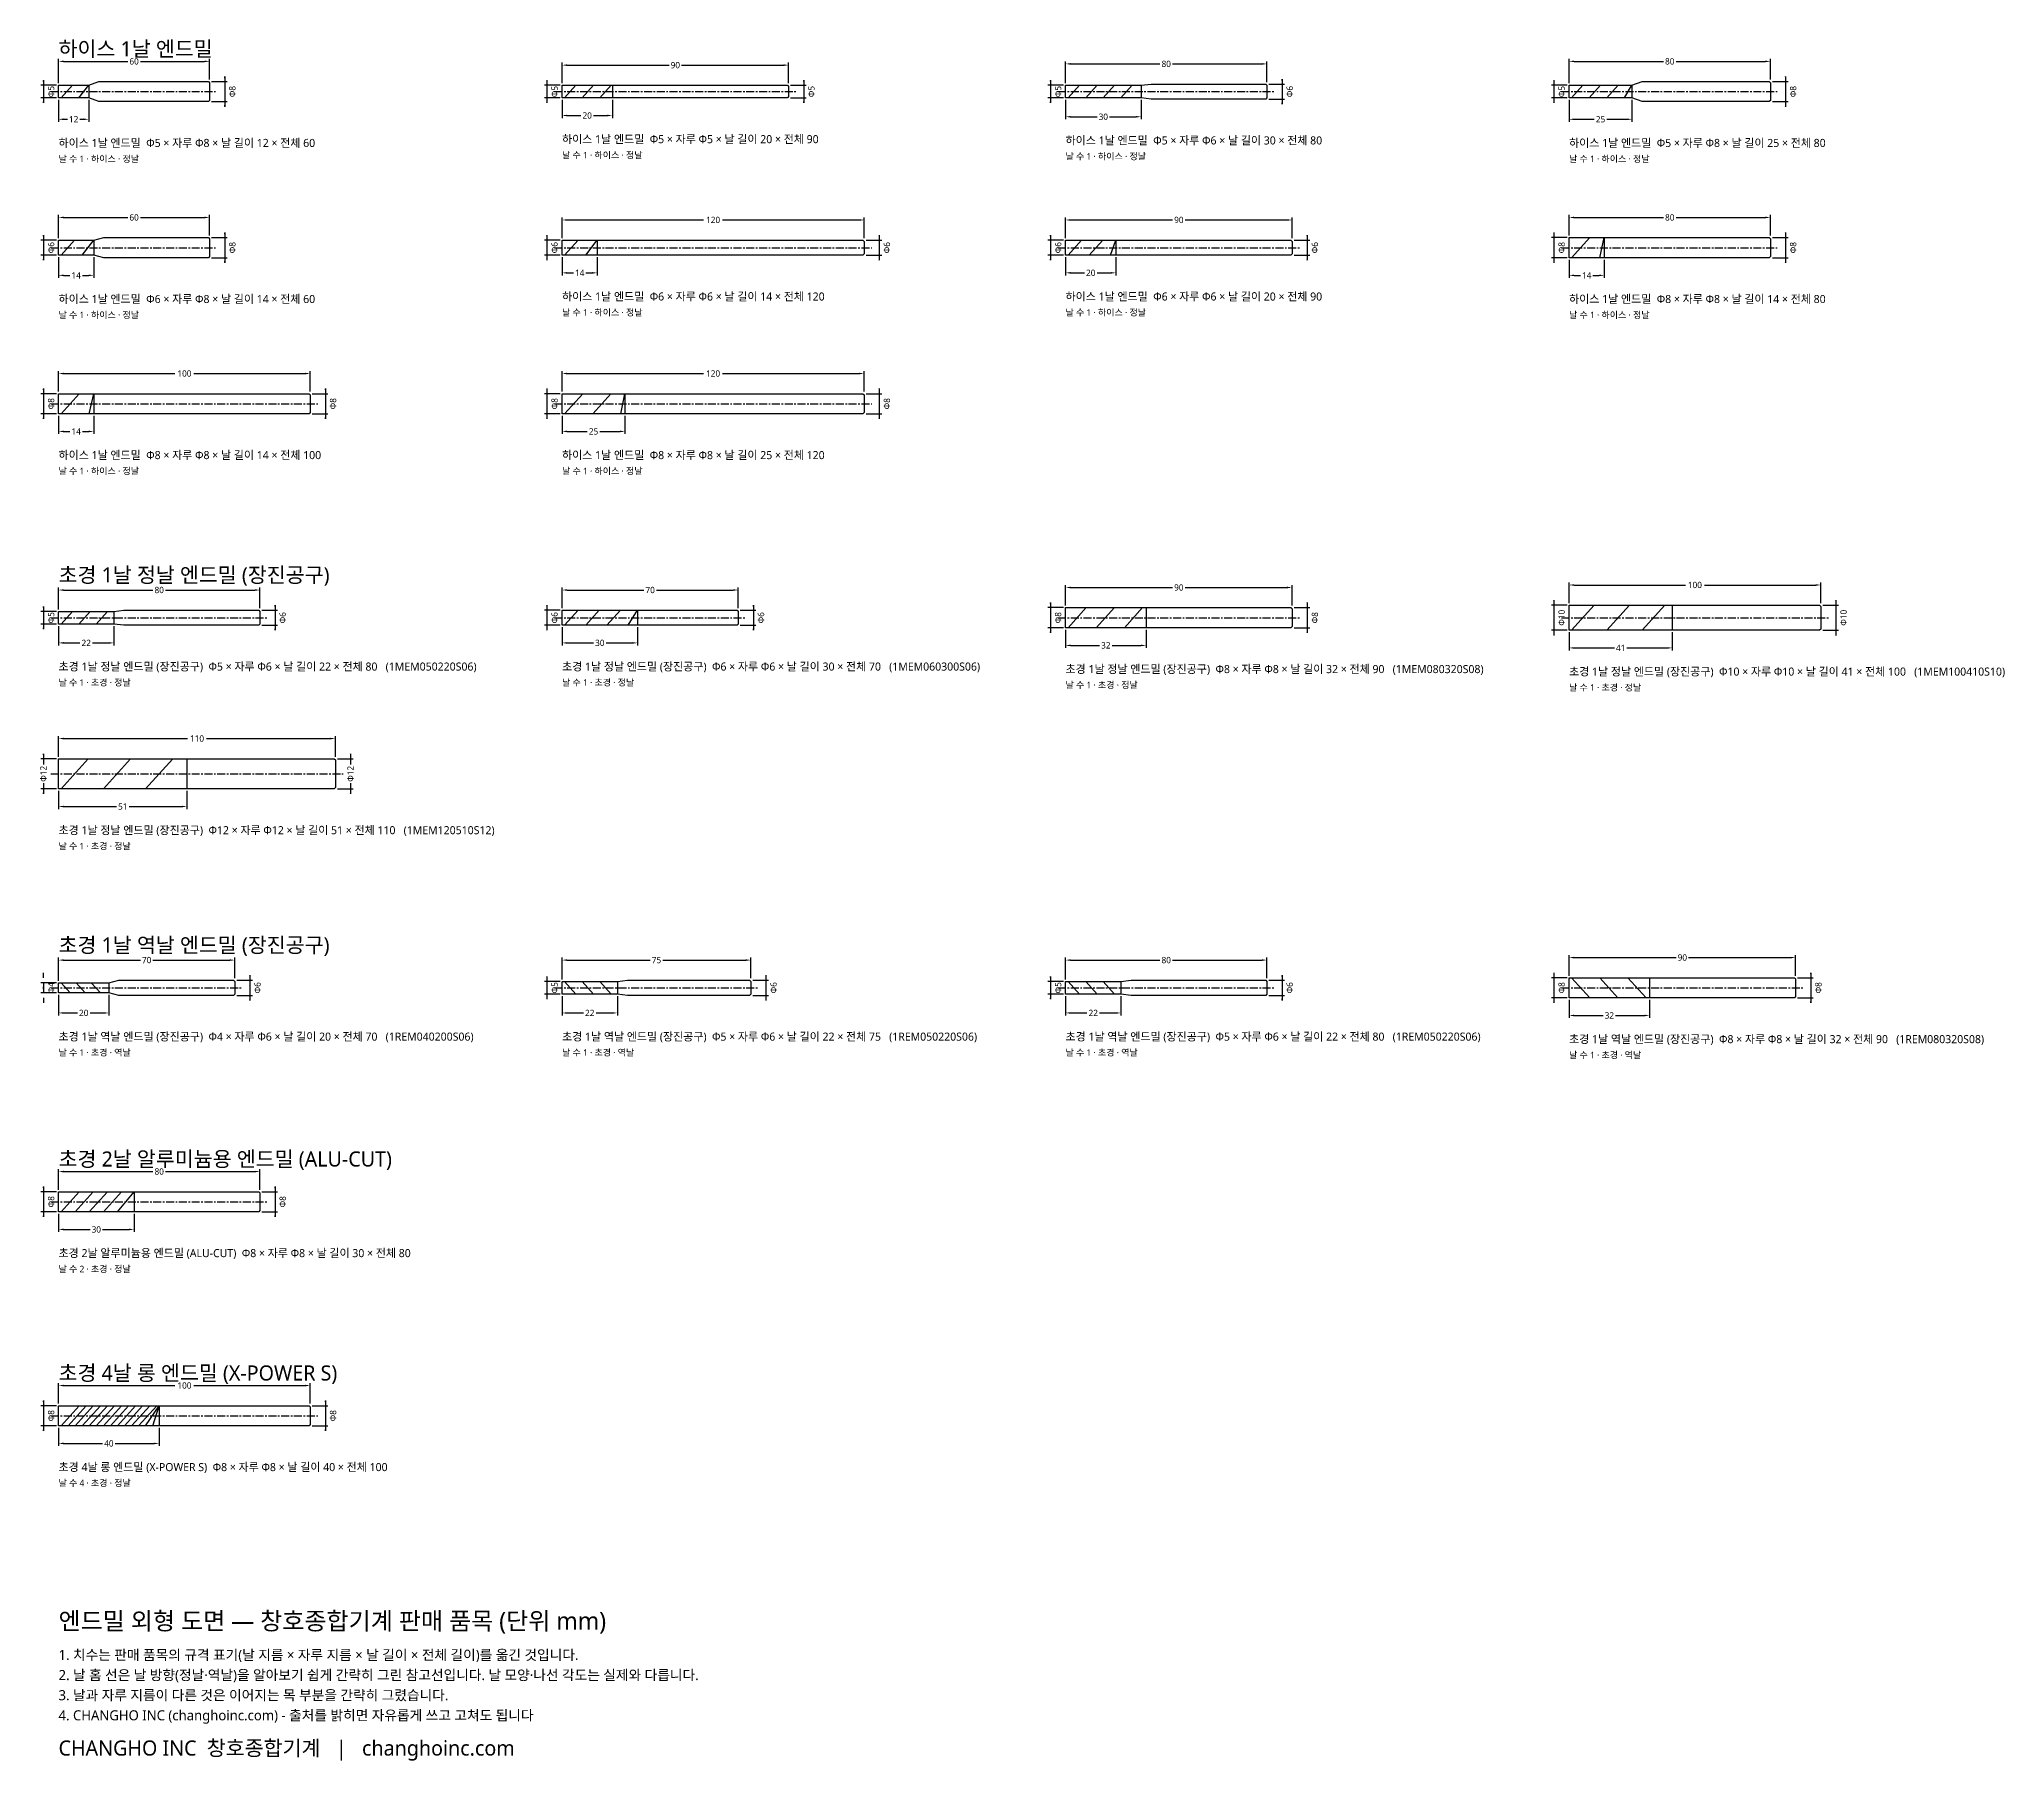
# Model space of a CAD drawing. Header units: millimetres. Extents: x -8 to 773, y -663 to 21.
import ezdxf

# ---------------------------------------------------------------- set-up
doc = ezdxf.new("R2010")
doc.units = ezdxf.units.MM
doc.linetypes.add('CENTER', pattern=[5.08, 3.175, -0.635, 0.635, -0.635])
for name, color, linetype in [('문자', 7, 'CONTINUOUS'), ('외형선', 7, 'CONTINUOUS'), ('중심선', 1, 'CENTER'), ('참고선', 8, 'CONTINUOUS'), ('치수', 4, 'CONTINUOUS')]:
    doc.layers.add(name, color=color, linetype=linetype)
doc.styles.add('CH_KOR', font='malgun.ttf')
doc.dimstyles.new('CH_DIM', dxfattribs={"dimtxt": 2.5, "dimasz": 2, "dimexe": 1, "dimexo": 0.8, "dimgap": 0.8, "dimtad": 1, "dimdec": 1, "dimdsep": 46, "dimtxsty": 'CH_KOR', "dimcen": 2.5, "dimclrd": 4, "dimclre": 4, "dimclrt": 4, "dimazin": 3, "dimtfac": 1, "dimtmove": 0, "dimatfit": 3})

msp = doc.modelspace()

# ---------------------------------------------------------------- texts
at = {"layer": '문자', "style": 'CH_KOR'}
for s, height, p in [('하이스 1날 엔드밀', 6, (0, 14)), ('초경 1날 정날 엔드밀 (장진공구)', 6, (0, -195)), ('초경 1날 역날 엔드밀 (장진공구)', 6, (0, -342)), ('초경 2날 알루미늄용 엔드밀 (ALU-CUT)', 6, (0, -427)), ('초경 4날 롱 엔드밀 (X-POWER S)', 6, (0, -512)), ('엔드밀 외형 도면 — 창호종합기계 판매 품목 (단위 mm)', 7, (0, -611)), ('1. 치수는 판매 품목의 규격 표기(날 지름 × 자루 지름 × 날 길이 × 전체 길이)를 옮긴 것입니다.', 4, (0, -623)), ('2. 날 홈 선은 날 방향(정날·역날)을 알아보기 쉽게 간략히 그린 참고선입니다. 날 모양·나선 각도는 실제와 다릅니다.', 4, (0, -631)), ('3. 날과 자루 지름이 다른 것은 이어지는 목 부분을 간략히 그렸습니다.', 4, (0, -639)), ('4. CHANGHO INC (changhoinc.com) - 출처를 밝히면 자유롭게 쓰고 고쳐도 됩니다', 4, (0, -647)), ('CHANGHO INC  창호종합기계   |   changhoinc.com', 6, (0, -661))]:
    msp.add_text(s, height=height, dxfattribs=at).set_placement(p)

# ---------------------------------------------------------------- blocks, each defined once
blk = doc.blocks.new('_CLOSEDFILLED')
at = {"color": 0, "linetype": 'BYBLOCK'}
blk.add_solid([(-1, 0.16), (0, 0), (-1, -0.16)], dxfattribs=at)
blk = doc.blocks.new('*D1')
at = {"color": 4}
for p, q in [((-0.8, 2.5), (-7, 2.5)), ((-6, 4.5), (-6, -4.5)), ((-0.8, -2.5), (-7, -2.5))]:
    blk.add_line(p, q, dxfattribs=at)
at = {"layer": 'Defpoints'}
for p in [(-6, 2.5), (0, 2.5), (0, -2.5)]:
    blk.add_point(p, dxfattribs=at)
at = {"layer": '치수', "color": 4, "xscale": 2, "yscale": 2}
for p, rotation in [((-6, 2.5), 270), ((-6, -2.5), 90)]:
    blk.add_blockref('_CLOSEDFILLED', p, dxfattribs=dict(at, rotation=rotation))
at = {"layer": '치수', "color": 4, "insert": (-2.95, 0), "char_height": 2.5, "attachment_point": 5, "rotation": 90, "style": 'CH_KOR'}
blk.add_mtext('Φ5', dxfattribs=at)
blk = doc.blocks.new('*D2')
at = {"color": 4}
for p, q in [((60.8, 4), (67, 4)), ((66, 6), (66, -6)), ((60.8, -4), (67, -4))]:
    blk.add_line(p, q, dxfattribs=at)
at = {"layer": 'Defpoints'}
for p in [(60, 4), (66, 4), (60, -4)]:
    blk.add_point(p, dxfattribs=at)
at = {"layer": '치수', "color": 4, "xscale": 2, "yscale": 2}
for p, rotation in [((66, 4), 270), ((66, -4), 90)]:
    blk.add_blockref('_CLOSEDFILLED', p, dxfattribs=dict(at, rotation=rotation))
at = {"layer": '치수', "color": 4, "insert": (69.05, 0), "char_height": 2.5, "attachment_point": 5, "rotation": 90, "style": 'CH_KOR'}
blk.add_mtext('Φ8', dxfattribs=at)
blk = doc.blocks.new('*D3')
at = {"color": 4}
for p, q in [((0, -3.3), (0, -12)), ((12, -3.3), (12, -12)), ((2, -11), (3.5, -11)), ((8.5, -11), (10, -11))]:
    blk.add_line(p, q, dxfattribs=at)
at = {"layer": 'Defpoints'}
for p in [(0, -2.5), (12, -2.5), (0, -11)]:
    blk.add_point(p, dxfattribs=at)
at = {"layer": '치수', "color": 4, "xscale": 2, "yscale": 2, "rotation": 180}
blk.add_blockref('_CLOSEDFILLED', (0, -11), dxfattribs=at)
at = {"layer": '치수', "color": 4, "xscale": 2, "yscale": 2}
blk.add_blockref('_CLOSEDFILLED', (12, -11), dxfattribs=at)
at = {"layer": '치수', "color": 4, "insert": (6, -11), "char_height": 2.5, "attachment_point": 5, "style": 'CH_KOR'}
blk.add_mtext('12', dxfattribs=at)
blk = doc.blocks.new('*D4')
at = {"color": 4}
for p, q in [((0, 3.3), (0, 13)), ((2, 12), (27.5, 12)), ((32.5, 12), (58, 12)), ((60, 4.8), (60, 13))]:
    blk.add_line(p, q, dxfattribs=at)
at = {"layer": 'Defpoints'}
for p in [(0, 12), (0, 2.5), (60, 4)]:
    blk.add_point(p, dxfattribs=at)
at = {"layer": '치수', "color": 4, "xscale": 2, "yscale": 2, "rotation": 180}
blk.add_blockref('_CLOSEDFILLED', (0, 12), dxfattribs=at)
at = {"layer": '치수', "color": 4, "xscale": 2, "yscale": 2}
blk.add_blockref('_CLOSEDFILLED', (60, 12), dxfattribs=at)
at = {"layer": '치수', "color": 4, "insert": (30, 12), "char_height": 2.5, "attachment_point": 5, "style": 'CH_KOR'}
blk.add_mtext('60', dxfattribs=at)
blk = doc.blocks.new('*D5')
at = {"color": 4}
for p, q in [((-0.8, 2.5), (-7, 2.5)), ((-6, 4.5), (-6, -4.5)), ((-0.8, -2.5), (-7, -2.5))]:
    blk.add_line(p, q, dxfattribs=at)
at = {"layer": 'Defpoints'}
for p in [(-6, 2.5), (0, 2.5), (0, -2.5)]:
    blk.add_point(p, dxfattribs=at)
at = {"layer": '치수', "color": 4, "xscale": 2, "yscale": 2}
for p, rotation in [((-6, 2.5), 270), ((-6, -2.5), 90)]:
    blk.add_blockref('_CLOSEDFILLED', p, dxfattribs=dict(at, rotation=rotation))
at = {"layer": '치수', "color": 4, "insert": (-2.95, 0), "char_height": 2.5, "attachment_point": 5, "rotation": 90, "style": 'CH_KOR'}
blk.add_mtext('Φ5', dxfattribs=at)
blk = doc.blocks.new('*D6')
at = {"color": 4}
for p, q in [((90.8, 2.5), (97, 2.5)), ((96, 4.5), (96, -4.5)), ((90.8, -2.5), (97, -2.5))]:
    blk.add_line(p, q, dxfattribs=at)
at = {"layer": 'Defpoints'}
for p in [(90, 2.5), (96, 2.5), (90, -2.5)]:
    blk.add_point(p, dxfattribs=at)
at = {"layer": '치수', "color": 4, "xscale": 2, "yscale": 2}
for p, rotation in [((96, 2.5), 270), ((96, -2.5), 90)]:
    blk.add_blockref('_CLOSEDFILLED', p, dxfattribs=dict(at, rotation=rotation))
at = {"layer": '치수', "color": 4, "insert": (99.05, 0), "char_height": 2.5, "attachment_point": 5, "rotation": 90, "style": 'CH_KOR'}
blk.add_mtext('Φ5', dxfattribs=at)
blk = doc.blocks.new('*D7')
at = {"color": 4}
for p, q in [((0, -3.3), (0, -10.5)), ((20, -3.3), (20, -10.5)), ((2, -9.5), (7.5, -9.5)), ((12.5, -9.5), (18, -9.5))]:
    blk.add_line(p, q, dxfattribs=at)
at = {"layer": 'Defpoints'}
for p in [(0, -2.5), (20, -2.5), (0, -9.5)]:
    blk.add_point(p, dxfattribs=at)
at = {"layer": '치수', "color": 4, "xscale": 2, "yscale": 2, "rotation": 180}
blk.add_blockref('_CLOSEDFILLED', (0, -9.5), dxfattribs=at)
at = {"layer": '치수', "color": 4, "xscale": 2, "yscale": 2}
blk.add_blockref('_CLOSEDFILLED', (20, -9.5), dxfattribs=at)
at = {"layer": '치수', "color": 4, "insert": (10, -9.5), "char_height": 2.5, "attachment_point": 5, "style": 'CH_KOR'}
blk.add_mtext('20', dxfattribs=at)
blk = doc.blocks.new('*D8')
at = {"color": 4}
for p, q in [((0, 3.3), (0, 11.5)), ((2, 10.5), (42.5, 10.5)), ((47.5, 10.5), (88, 10.5)), ((90, 3.3), (90, 11.5))]:
    blk.add_line(p, q, dxfattribs=at)
at = {"layer": 'Defpoints'}
for p in [(0, 10.5), (0, 2.5), (90, 2.5)]:
    blk.add_point(p, dxfattribs=at)
at = {"layer": '치수', "color": 4, "xscale": 2, "yscale": 2, "rotation": 180}
blk.add_blockref('_CLOSEDFILLED', (0, 10.5), dxfattribs=at)
at = {"layer": '치수', "color": 4, "xscale": 2, "yscale": 2}
blk.add_blockref('_CLOSEDFILLED', (90, 10.5), dxfattribs=at)
at = {"layer": '치수', "color": 4, "insert": (45, 10.5), "char_height": 2.5, "attachment_point": 5, "style": 'CH_KOR'}
blk.add_mtext('90', dxfattribs=at)
blk = doc.blocks.new('*D9')
at = {"color": 4}
for p, q in [((-0.8, 2.5), (-7, 2.5)), ((-6, 4.5), (-6, -4.5)), ((-0.8, -2.5), (-7, -2.5))]:
    blk.add_line(p, q, dxfattribs=at)
at = {"layer": 'Defpoints'}
for p in [(-6, 2.5), (0, 2.5), (0, -2.5)]:
    blk.add_point(p, dxfattribs=at)
at = {"layer": '치수', "color": 4, "xscale": 2, "yscale": 2}
for p, rotation in [((-6, 2.5), 270), ((-6, -2.5), 90)]:
    blk.add_blockref('_CLOSEDFILLED', p, dxfattribs=dict(at, rotation=rotation))
at = {"layer": '치수', "color": 4, "insert": (-2.95, 0), "char_height": 2.5, "attachment_point": 5, "rotation": 90, "style": 'CH_KOR'}
blk.add_mtext('Φ5', dxfattribs=at)
blk = doc.blocks.new('*D10')
at = {"color": 4}
for p, q in [((80.8, 3), (87, 3)), ((86, 5), (86, -5)), ((80.8, -3), (87, -3))]:
    blk.add_line(p, q, dxfattribs=at)
at = {"layer": 'Defpoints'}
for p in [(80, 3), (86, 3), (80, -3)]:
    blk.add_point(p, dxfattribs=at)
at = {"layer": '치수', "color": 4, "xscale": 2, "yscale": 2}
for p, rotation in [((86, 3), 270), ((86, -3), 90)]:
    blk.add_blockref('_CLOSEDFILLED', p, dxfattribs=dict(at, rotation=rotation))
at = {"layer": '치수', "color": 4, "insert": (89.05, 0), "char_height": 2.5, "attachment_point": 5, "rotation": 90, "style": 'CH_KOR'}
blk.add_mtext('Φ6', dxfattribs=at)
blk = doc.blocks.new('*D11')
at = {"color": 4}
for p, q in [((0, -3.3), (0, -11)), ((30, -3.3), (30, -11)), ((2, -10), (12.5, -10)), ((17.5, -10), (28, -10))]:
    blk.add_line(p, q, dxfattribs=at)
at = {"layer": 'Defpoints'}
for p in [(0, -2.5), (30, -2.5), (0, -10)]:
    blk.add_point(p, dxfattribs=at)
at = {"layer": '치수', "color": 4, "xscale": 2, "yscale": 2, "rotation": 180}
blk.add_blockref('_CLOSEDFILLED', (0, -10), dxfattribs=at)
at = {"layer": '치수', "color": 4, "xscale": 2, "yscale": 2}
blk.add_blockref('_CLOSEDFILLED', (30, -10), dxfattribs=at)
at = {"layer": '치수', "color": 4, "insert": (15, -10), "char_height": 2.5, "attachment_point": 5, "style": 'CH_KOR'}
blk.add_mtext('30', dxfattribs=at)
blk = doc.blocks.new('*D12')
at = {"color": 4}
for p, q in [((0, 3.3), (0, 12)), ((2, 11), (37.5, 11)), ((42.5, 11), (78, 11)), ((80, 3.8), (80, 12))]:
    blk.add_line(p, q, dxfattribs=at)
at = {"layer": 'Defpoints'}
for p in [(0, 11), (0, 2.5), (80, 3)]:
    blk.add_point(p, dxfattribs=at)
at = {"layer": '치수', "color": 4, "xscale": 2, "yscale": 2, "rotation": 180}
blk.add_blockref('_CLOSEDFILLED', (0, 11), dxfattribs=at)
at = {"layer": '치수', "color": 4, "xscale": 2, "yscale": 2}
blk.add_blockref('_CLOSEDFILLED', (80, 11), dxfattribs=at)
at = {"layer": '치수', "color": 4, "insert": (40, 11), "char_height": 2.5, "attachment_point": 5, "style": 'CH_KOR'}
blk.add_mtext('80', dxfattribs=at)
blk = doc.blocks.new('*D13')
at = {"color": 4}
for p, q in [((-0.8, 2.5), (-7, 2.5)), ((-6, 4.5), (-6, -4.5)), ((-0.8, -2.5), (-7, -2.5))]:
    blk.add_line(p, q, dxfattribs=at)
at = {"layer": 'Defpoints'}
for p in [(-6, 2.5), (0, 2.5), (0, -2.5)]:
    blk.add_point(p, dxfattribs=at)
at = {"layer": '치수', "color": 4, "xscale": 2, "yscale": 2}
for p, rotation in [((-6, 2.5), 270), ((-6, -2.5), 90)]:
    blk.add_blockref('_CLOSEDFILLED', p, dxfattribs=dict(at, rotation=rotation))
at = {"layer": '치수', "color": 4, "insert": (-2.95, 0), "char_height": 2.5, "attachment_point": 5, "rotation": 90, "style": 'CH_KOR'}
blk.add_mtext('Φ5', dxfattribs=at)
blk = doc.blocks.new('*D14')
at = {"color": 4}
for p, q in [((80.8, 4), (87, 4)), ((86, 6), (86, -6)), ((80.8, -4), (87, -4))]:
    blk.add_line(p, q, dxfattribs=at)
at = {"layer": 'Defpoints'}
for p in [(80, 4), (86, 4), (80, -4)]:
    blk.add_point(p, dxfattribs=at)
at = {"layer": '치수', "color": 4, "xscale": 2, "yscale": 2}
for p, rotation in [((86, 4), 270), ((86, -4), 90)]:
    blk.add_blockref('_CLOSEDFILLED', p, dxfattribs=dict(at, rotation=rotation))
at = {"layer": '치수', "color": 4, "insert": (89.05, 0), "char_height": 2.5, "attachment_point": 5, "rotation": 90, "style": 'CH_KOR'}
blk.add_mtext('Φ8', dxfattribs=at)
blk = doc.blocks.new('*D15')
at = {"color": 4}
for p, q in [((0, -3.3), (0, -12)), ((25, -3.3), (25, -12)), ((2, -11), (10, -11)), ((15, -11), (23, -11))]:
    blk.add_line(p, q, dxfattribs=at)
at = {"layer": 'Defpoints'}
for p in [(0, -2.5), (25, -2.5), (0, -11)]:
    blk.add_point(p, dxfattribs=at)
at = {"layer": '치수', "color": 4, "xscale": 2, "yscale": 2, "rotation": 180}
blk.add_blockref('_CLOSEDFILLED', (0, -11), dxfattribs=at)
at = {"layer": '치수', "color": 4, "xscale": 2, "yscale": 2}
blk.add_blockref('_CLOSEDFILLED', (25, -11), dxfattribs=at)
at = {"layer": '치수', "color": 4, "insert": (12.5, -11), "char_height": 2.5, "attachment_point": 5, "style": 'CH_KOR'}
blk.add_mtext('25', dxfattribs=at)
blk = doc.blocks.new('*D16')
at = {"color": 4}
for p, q in [((0, 3.3), (0, 13)), ((2, 12), (37.5, 12)), ((42.5, 12), (78, 12)), ((80, 4.8), (80, 13))]:
    blk.add_line(p, q, dxfattribs=at)
at = {"layer": 'Defpoints'}
for p in [(0, 12), (0, 2.5), (80, 4)]:
    blk.add_point(p, dxfattribs=at)
at = {"layer": '치수', "color": 4, "xscale": 2, "yscale": 2, "rotation": 180}
blk.add_blockref('_CLOSEDFILLED', (0, 12), dxfattribs=at)
at = {"layer": '치수', "color": 4, "xscale": 2, "yscale": 2}
blk.add_blockref('_CLOSEDFILLED', (80, 12), dxfattribs=at)
at = {"layer": '치수', "color": 4, "insert": (40, 12), "char_height": 2.5, "attachment_point": 5, "style": 'CH_KOR'}
blk.add_mtext('80', dxfattribs=at)
blk = doc.blocks.new('*D17')
at = {"color": 4}
for p, q in [((-0.8, 3), (-7, 3)), ((-6, 5), (-6, -5)), ((-0.8, -3), (-7, -3))]:
    blk.add_line(p, q, dxfattribs=at)
at = {"layer": 'Defpoints'}
for p in [(-6, 3), (0, 3), (0, -3)]:
    blk.add_point(p, dxfattribs=at)
at = {"layer": '치수', "color": 4, "xscale": 2, "yscale": 2}
for p, rotation in [((-6, 3), 270), ((-6, -3), 90)]:
    blk.add_blockref('_CLOSEDFILLED', p, dxfattribs=dict(at, rotation=rotation))
at = {"layer": '치수', "color": 4, "insert": (-2.95, 0), "char_height": 2.5, "attachment_point": 5, "rotation": 90, "style": 'CH_KOR'}
blk.add_mtext('Φ6', dxfattribs=at)
blk = doc.blocks.new('*D18')
at = {"color": 4}
for p, q in [((60.8, 4), (67, 4)), ((66, 6), (66, -6)), ((60.8, -4), (67, -4))]:
    blk.add_line(p, q, dxfattribs=at)
at = {"layer": 'Defpoints'}
for p in [(60, 4), (66, 4), (60, -4)]:
    blk.add_point(p, dxfattribs=at)
at = {"layer": '치수', "color": 4, "xscale": 2, "yscale": 2}
for p, rotation in [((66, 4), 270), ((66, -4), 90)]:
    blk.add_blockref('_CLOSEDFILLED', p, dxfattribs=dict(at, rotation=rotation))
at = {"layer": '치수', "color": 4, "insert": (69.05, 0), "char_height": 2.5, "attachment_point": 5, "rotation": 90, "style": 'CH_KOR'}
blk.add_mtext('Φ8', dxfattribs=at)
blk = doc.blocks.new('*D19')
at = {"color": 4}
for p, q in [((0, -3.8), (0, -12)), ((14, -3.8), (14, -12)), ((2, -11), (4.5, -11)), ((9.5, -11), (12, -11))]:
    blk.add_line(p, q, dxfattribs=at)
at = {"layer": 'Defpoints'}
for p in [(0, -3), (14, -3), (0, -11)]:
    blk.add_point(p, dxfattribs=at)
at = {"layer": '치수', "color": 4, "xscale": 2, "yscale": 2, "rotation": 180}
blk.add_blockref('_CLOSEDFILLED', (0, -11), dxfattribs=at)
at = {"layer": '치수', "color": 4, "xscale": 2, "yscale": 2}
blk.add_blockref('_CLOSEDFILLED', (14, -11), dxfattribs=at)
at = {"layer": '치수', "color": 4, "insert": (7, -11), "char_height": 2.5, "attachment_point": 5, "style": 'CH_KOR'}
blk.add_mtext('14', dxfattribs=at)
blk = doc.blocks.new('*D20')
at = {"color": 4}
for p, q in [((0, 3.8), (0, 13)), ((2, 12), (27.5, 12)), ((32.5, 12), (58, 12)), ((60, 4.8), (60, 13))]:
    blk.add_line(p, q, dxfattribs=at)
at = {"layer": 'Defpoints'}
for p in [(0, 12), (0, 3), (60, 4)]:
    blk.add_point(p, dxfattribs=at)
at = {"layer": '치수', "color": 4, "xscale": 2, "yscale": 2, "rotation": 180}
blk.add_blockref('_CLOSEDFILLED', (0, 12), dxfattribs=at)
at = {"layer": '치수', "color": 4, "xscale": 2, "yscale": 2}
blk.add_blockref('_CLOSEDFILLED', (60, 12), dxfattribs=at)
at = {"layer": '치수', "color": 4, "insert": (30, 12), "char_height": 2.5, "attachment_point": 5, "style": 'CH_KOR'}
blk.add_mtext('60', dxfattribs=at)
blk = doc.blocks.new('*D21')
at = {"color": 4}
for p, q in [((-0.8, 3), (-7, 3)), ((-6, 5), (-6, -5)), ((-0.8, -3), (-7, -3))]:
    blk.add_line(p, q, dxfattribs=at)
at = {"layer": 'Defpoints'}
for p in [(-6, 3), (0, 3), (0, -3)]:
    blk.add_point(p, dxfattribs=at)
at = {"layer": '치수', "color": 4, "xscale": 2, "yscale": 2}
for p, rotation in [((-6, 3), 270), ((-6, -3), 90)]:
    blk.add_blockref('_CLOSEDFILLED', p, dxfattribs=dict(at, rotation=rotation))
at = {"layer": '치수', "color": 4, "insert": (-2.95, 0), "char_height": 2.5, "attachment_point": 5, "rotation": 90, "style": 'CH_KOR'}
blk.add_mtext('Φ6', dxfattribs=at)
blk = doc.blocks.new('*D22')
at = {"color": 4}
for p, q in [((120.8, 3), (127, 3)), ((126, 5), (126, -5)), ((120.8, -3), (127, -3))]:
    blk.add_line(p, q, dxfattribs=at)
at = {"layer": 'Defpoints'}
for p in [(120, 3), (126, 3), (120, -3)]:
    blk.add_point(p, dxfattribs=at)
at = {"layer": '치수', "color": 4, "xscale": 2, "yscale": 2}
for p, rotation in [((126, 3), 270), ((126, -3), 90)]:
    blk.add_blockref('_CLOSEDFILLED', p, dxfattribs=dict(at, rotation=rotation))
at = {"layer": '치수', "color": 4, "insert": (129.05, 0), "char_height": 2.5, "attachment_point": 5, "rotation": 90, "style": 'CH_KOR'}
blk.add_mtext('Φ6', dxfattribs=at)
blk = doc.blocks.new('*D23')
at = {"color": 4}
for p, q in [((0, -3.8), (0, -11)), ((14, -3.8), (14, -11)), ((2, -10), (4.5, -10)), ((9.5, -10), (12, -10))]:
    blk.add_line(p, q, dxfattribs=at)
at = {"layer": 'Defpoints'}
for p in [(0, -3), (14, -3), (0, -10)]:
    blk.add_point(p, dxfattribs=at)
at = {"layer": '치수', "color": 4, "xscale": 2, "yscale": 2, "rotation": 180}
blk.add_blockref('_CLOSEDFILLED', (0, -10), dxfattribs=at)
at = {"layer": '치수', "color": 4, "xscale": 2, "yscale": 2}
blk.add_blockref('_CLOSEDFILLED', (14, -10), dxfattribs=at)
at = {"layer": '치수', "color": 4, "insert": (7, -10), "char_height": 2.5, "attachment_point": 5, "style": 'CH_KOR'}
blk.add_mtext('14', dxfattribs=at)
blk = doc.blocks.new('*D24')
at = {"color": 4}
for p, q in [((0, 3.8), (0, 12)), ((2, 11), (56.25, 11)), ((63.75, 11), (118, 11)), ((120, 3.8), (120, 12))]:
    blk.add_line(p, q, dxfattribs=at)
at = {"layer": 'Defpoints'}
for p in [(0, 11), (0, 3), (120, 3)]:
    blk.add_point(p, dxfattribs=at)
at = {"layer": '치수', "color": 4, "xscale": 2, "yscale": 2, "rotation": 180}
blk.add_blockref('_CLOSEDFILLED', (0, 11), dxfattribs=at)
at = {"layer": '치수', "color": 4, "xscale": 2, "yscale": 2}
blk.add_blockref('_CLOSEDFILLED', (120, 11), dxfattribs=at)
at = {"layer": '치수', "color": 4, "insert": (60, 11), "char_height": 2.5, "attachment_point": 5, "style": 'CH_KOR'}
blk.add_mtext('120', dxfattribs=at)
blk = doc.blocks.new('*D25')
at = {"color": 4}
for p, q in [((-0.8, 3), (-7, 3)), ((-6, 5), (-6, -5)), ((-0.8, -3), (-7, -3))]:
    blk.add_line(p, q, dxfattribs=at)
at = {"layer": 'Defpoints'}
for p in [(-6, 3), (0, 3), (0, -3)]:
    blk.add_point(p, dxfattribs=at)
at = {"layer": '치수', "color": 4, "xscale": 2, "yscale": 2}
for p, rotation in [((-6, 3), 270), ((-6, -3), 90)]:
    blk.add_blockref('_CLOSEDFILLED', p, dxfattribs=dict(at, rotation=rotation))
at = {"layer": '치수', "color": 4, "insert": (-2.95, 0), "char_height": 2.5, "attachment_point": 5, "rotation": 90, "style": 'CH_KOR'}
blk.add_mtext('Φ6', dxfattribs=at)
blk = doc.blocks.new('*D26')
at = {"color": 4}
for p, q in [((90.8, 3), (97, 3)), ((96, 5), (96, -5)), ((90.8, -3), (97, -3))]:
    blk.add_line(p, q, dxfattribs=at)
at = {"layer": 'Defpoints'}
for p in [(90, 3), (96, 3), (90, -3)]:
    blk.add_point(p, dxfattribs=at)
at = {"layer": '치수', "color": 4, "xscale": 2, "yscale": 2}
for p, rotation in [((96, 3), 270), ((96, -3), 90)]:
    blk.add_blockref('_CLOSEDFILLED', p, dxfattribs=dict(at, rotation=rotation))
at = {"layer": '치수', "color": 4, "insert": (99.05, 0), "char_height": 2.5, "attachment_point": 5, "rotation": 90, "style": 'CH_KOR'}
blk.add_mtext('Φ6', dxfattribs=at)
blk = doc.blocks.new('*D27')
at = {"color": 4}
for p, q in [((0, -3.8), (0, -11)), ((20, -3.8), (20, -11)), ((2, -10), (7.5, -10)), ((12.5, -10), (18, -10))]:
    blk.add_line(p, q, dxfattribs=at)
at = {"layer": 'Defpoints'}
for p in [(0, -3), (20, -3), (0, -10)]:
    blk.add_point(p, dxfattribs=at)
at = {"layer": '치수', "color": 4, "xscale": 2, "yscale": 2, "rotation": 180}
blk.add_blockref('_CLOSEDFILLED', (0, -10), dxfattribs=at)
at = {"layer": '치수', "color": 4, "xscale": 2, "yscale": 2}
blk.add_blockref('_CLOSEDFILLED', (20, -10), dxfattribs=at)
at = {"layer": '치수', "color": 4, "insert": (10, -10), "char_height": 2.5, "attachment_point": 5, "style": 'CH_KOR'}
blk.add_mtext('20', dxfattribs=at)
blk = doc.blocks.new('*D28')
at = {"color": 4}
for p, q in [((0, 3.8), (0, 12)), ((2, 11), (42.5, 11)), ((47.5, 11), (88, 11)), ((90, 3.8), (90, 12))]:
    blk.add_line(p, q, dxfattribs=at)
at = {"layer": 'Defpoints'}
for p in [(0, 11), (0, 3), (90, 3)]:
    blk.add_point(p, dxfattribs=at)
at = {"layer": '치수', "color": 4, "xscale": 2, "yscale": 2, "rotation": 180}
blk.add_blockref('_CLOSEDFILLED', (0, 11), dxfattribs=at)
at = {"layer": '치수', "color": 4, "xscale": 2, "yscale": 2}
blk.add_blockref('_CLOSEDFILLED', (90, 11), dxfattribs=at)
at = {"layer": '치수', "color": 4, "insert": (45, 11), "char_height": 2.5, "attachment_point": 5, "style": 'CH_KOR'}
blk.add_mtext('90', dxfattribs=at)
blk = doc.blocks.new('*D29')
at = {"color": 4}
for p, q in [((-0.8, 4), (-7, 4)), ((-6, 6), (-6, -6)), ((-0.8, -4), (-7, -4))]:
    blk.add_line(p, q, dxfattribs=at)
at = {"layer": 'Defpoints'}
for p in [(-6, 4), (0, 4), (0, -4)]:
    blk.add_point(p, dxfattribs=at)
at = {"layer": '치수', "color": 4, "xscale": 2, "yscale": 2}
for p, rotation in [((-6, 4), 270), ((-6, -4), 90)]:
    blk.add_blockref('_CLOSEDFILLED', p, dxfattribs=dict(at, rotation=rotation))
at = {"layer": '치수', "color": 4, "insert": (-2.95, 0), "char_height": 2.5, "attachment_point": 5, "rotation": 90, "style": 'CH_KOR'}
blk.add_mtext('Φ8', dxfattribs=at)
blk = doc.blocks.new('*D30')
at = {"color": 4}
for p, q in [((80.8, 4), (87, 4)), ((86, 6), (86, -6)), ((80.8, -4), (87, -4))]:
    blk.add_line(p, q, dxfattribs=at)
at = {"layer": 'Defpoints'}
for p in [(80, 4), (86, 4), (80, -4)]:
    blk.add_point(p, dxfattribs=at)
at = {"layer": '치수', "color": 4, "xscale": 2, "yscale": 2}
for p, rotation in [((86, 4), 270), ((86, -4), 90)]:
    blk.add_blockref('_CLOSEDFILLED', p, dxfattribs=dict(at, rotation=rotation))
at = {"layer": '치수', "color": 4, "insert": (89.05, 0), "char_height": 2.5, "attachment_point": 5, "rotation": 90, "style": 'CH_KOR'}
blk.add_mtext('Φ8', dxfattribs=at)
blk = doc.blocks.new('*D31')
at = {"color": 4}
for p, q in [((0, -4.8), (0, -12)), ((14, -4.8), (14, -12)), ((2, -11), (4.5, -11)), ((9.5, -11), (12, -11))]:
    blk.add_line(p, q, dxfattribs=at)
at = {"layer": 'Defpoints'}
for p in [(0, -4), (14, -4), (0, -11)]:
    blk.add_point(p, dxfattribs=at)
at = {"layer": '치수', "color": 4, "xscale": 2, "yscale": 2, "rotation": 180}
blk.add_blockref('_CLOSEDFILLED', (0, -11), dxfattribs=at)
at = {"layer": '치수', "color": 4, "xscale": 2, "yscale": 2}
blk.add_blockref('_CLOSEDFILLED', (14, -11), dxfattribs=at)
at = {"layer": '치수', "color": 4, "insert": (7, -11), "char_height": 2.5, "attachment_point": 5, "style": 'CH_KOR'}
blk.add_mtext('14', dxfattribs=at)
blk = doc.blocks.new('*D32')
at = {"color": 4}
for p, q in [((0, 4.8), (0, 13)), ((2, 12), (37.5, 12)), ((42.5, 12), (78, 12)), ((80, 4.8), (80, 13))]:
    blk.add_line(p, q, dxfattribs=at)
at = {"layer": 'Defpoints'}
for p in [(0, 12), (0, 4), (80, 4)]:
    blk.add_point(p, dxfattribs=at)
at = {"layer": '치수', "color": 4, "xscale": 2, "yscale": 2, "rotation": 180}
blk.add_blockref('_CLOSEDFILLED', (0, 12), dxfattribs=at)
at = {"layer": '치수', "color": 4, "xscale": 2, "yscale": 2}
blk.add_blockref('_CLOSEDFILLED', (80, 12), dxfattribs=at)
at = {"layer": '치수', "color": 4, "insert": (40, 12), "char_height": 2.5, "attachment_point": 5, "style": 'CH_KOR'}
blk.add_mtext('80', dxfattribs=at)
blk = doc.blocks.new('*D33')
at = {"color": 4}
for p, q in [((-0.8, 4), (-7, 4)), ((-6, 6), (-6, -6)), ((-0.8, -4), (-7, -4))]:
    blk.add_line(p, q, dxfattribs=at)
at = {"layer": 'Defpoints'}
for p in [(-6, 4), (0, 4), (0, -4)]:
    blk.add_point(p, dxfattribs=at)
at = {"layer": '치수', "color": 4, "xscale": 2, "yscale": 2}
for p, rotation in [((-6, 4), 270), ((-6, -4), 90)]:
    blk.add_blockref('_CLOSEDFILLED', p, dxfattribs=dict(at, rotation=rotation))
at = {"layer": '치수', "color": 4, "insert": (-2.95, 0), "char_height": 2.5, "attachment_point": 5, "rotation": 90, "style": 'CH_KOR'}
blk.add_mtext('Φ8', dxfattribs=at)
blk = doc.blocks.new('*D34')
at = {"color": 4}
for p, q in [((100.8, 4), (107, 4)), ((106, 6), (106, -6)), ((100.8, -4), (107, -4))]:
    blk.add_line(p, q, dxfattribs=at)
at = {"layer": 'Defpoints'}
for p in [(100, 4), (106, 4), (100, -4)]:
    blk.add_point(p, dxfattribs=at)
at = {"layer": '치수', "color": 4, "xscale": 2, "yscale": 2}
for p, rotation in [((106, 4), 270), ((106, -4), 90)]:
    blk.add_blockref('_CLOSEDFILLED', p, dxfattribs=dict(at, rotation=rotation))
at = {"layer": '치수', "color": 4, "insert": (109.05, 0), "char_height": 2.5, "attachment_point": 5, "rotation": 90, "style": 'CH_KOR'}
blk.add_mtext('Φ8', dxfattribs=at)
blk = doc.blocks.new('*D35')
at = {"color": 4}
for p, q in [((0, -4.8), (0, -12)), ((14, -4.8), (14, -12)), ((2, -11), (4.5, -11)), ((9.5, -11), (12, -11))]:
    blk.add_line(p, q, dxfattribs=at)
at = {"layer": 'Defpoints'}
for p in [(0, -4), (14, -4), (0, -11)]:
    blk.add_point(p, dxfattribs=at)
at = {"layer": '치수', "color": 4, "xscale": 2, "yscale": 2, "rotation": 180}
blk.add_blockref('_CLOSEDFILLED', (0, -11), dxfattribs=at)
at = {"layer": '치수', "color": 4, "xscale": 2, "yscale": 2}
blk.add_blockref('_CLOSEDFILLED', (14, -11), dxfattribs=at)
at = {"layer": '치수', "color": 4, "insert": (7, -11), "char_height": 2.5, "attachment_point": 5, "style": 'CH_KOR'}
blk.add_mtext('14', dxfattribs=at)
blk = doc.blocks.new('*D36')
at = {"color": 4}
for p, q in [((0, 4.8), (0, 13)), ((2, 12), (46.25, 12)), ((53.75, 12), (98, 12)), ((100, 4.8), (100, 13))]:
    blk.add_line(p, q, dxfattribs=at)
at = {"layer": 'Defpoints'}
for p in [(0, 12), (0, 4), (100, 4)]:
    blk.add_point(p, dxfattribs=at)
at = {"layer": '치수', "color": 4, "xscale": 2, "yscale": 2, "rotation": 180}
blk.add_blockref('_CLOSEDFILLED', (0, 12), dxfattribs=at)
at = {"layer": '치수', "color": 4, "xscale": 2, "yscale": 2}
blk.add_blockref('_CLOSEDFILLED', (100, 12), dxfattribs=at)
at = {"layer": '치수', "color": 4, "insert": (50, 12), "char_height": 2.5, "attachment_point": 5, "style": 'CH_KOR'}
blk.add_mtext('100', dxfattribs=at)
blk = doc.blocks.new('*D37')
at = {"color": 4}
for p, q in [((-0.8, 4), (-7, 4)), ((-6, 6), (-6, -6)), ((-0.8, -4), (-7, -4))]:
    blk.add_line(p, q, dxfattribs=at)
at = {"layer": 'Defpoints'}
for p in [(-6, 4), (0, 4), (0, -4)]:
    blk.add_point(p, dxfattribs=at)
at = {"layer": '치수', "color": 4, "xscale": 2, "yscale": 2}
for p, rotation in [((-6, 4), 270), ((-6, -4), 90)]:
    blk.add_blockref('_CLOSEDFILLED', p, dxfattribs=dict(at, rotation=rotation))
at = {"layer": '치수', "color": 4, "insert": (-2.95, 0), "char_height": 2.5, "attachment_point": 5, "rotation": 90, "style": 'CH_KOR'}
blk.add_mtext('Φ8', dxfattribs=at)
blk = doc.blocks.new('*D38')
at = {"color": 4}
for p, q in [((120.8, 4), (127, 4)), ((126, 6), (126, -6)), ((120.8, -4), (127, -4))]:
    blk.add_line(p, q, dxfattribs=at)
at = {"layer": 'Defpoints'}
for p in [(120, 4), (126, 4), (120, -4)]:
    blk.add_point(p, dxfattribs=at)
at = {"layer": '치수', "color": 4, "xscale": 2, "yscale": 2}
for p, rotation in [((126, 4), 270), ((126, -4), 90)]:
    blk.add_blockref('_CLOSEDFILLED', p, dxfattribs=dict(at, rotation=rotation))
at = {"layer": '치수', "color": 4, "insert": (129.05, 0), "char_height": 2.5, "attachment_point": 5, "rotation": 90, "style": 'CH_KOR'}
blk.add_mtext('Φ8', dxfattribs=at)
blk = doc.blocks.new('*D39')
at = {"color": 4}
for p, q in [((0, -4.8), (0, -12)), ((25, -4.8), (25, -12)), ((2, -11), (10, -11)), ((15, -11), (23, -11))]:
    blk.add_line(p, q, dxfattribs=at)
at = {"layer": 'Defpoints'}
for p in [(0, -4), (25, -4), (0, -11)]:
    blk.add_point(p, dxfattribs=at)
at = {"layer": '치수', "color": 4, "xscale": 2, "yscale": 2, "rotation": 180}
blk.add_blockref('_CLOSEDFILLED', (0, -11), dxfattribs=at)
at = {"layer": '치수', "color": 4, "xscale": 2, "yscale": 2}
blk.add_blockref('_CLOSEDFILLED', (25, -11), dxfattribs=at)
at = {"layer": '치수', "color": 4, "insert": (12.5, -11), "char_height": 2.5, "attachment_point": 5, "style": 'CH_KOR'}
blk.add_mtext('25', dxfattribs=at)
blk = doc.blocks.new('*D40')
at = {"color": 4}
for p, q in [((0, 4.8), (0, 13)), ((2, 12), (56.25, 12)), ((63.75, 12), (118, 12)), ((120, 4.8), (120, 13))]:
    blk.add_line(p, q, dxfattribs=at)
at = {"layer": 'Defpoints'}
for p in [(0, 12), (0, 4), (120, 4)]:
    blk.add_point(p, dxfattribs=at)
at = {"layer": '치수', "color": 4, "xscale": 2, "yscale": 2, "rotation": 180}
blk.add_blockref('_CLOSEDFILLED', (0, 12), dxfattribs=at)
at = {"layer": '치수', "color": 4, "xscale": 2, "yscale": 2}
blk.add_blockref('_CLOSEDFILLED', (120, 12), dxfattribs=at)
at = {"layer": '치수', "color": 4, "insert": (60, 12), "char_height": 2.5, "attachment_point": 5, "style": 'CH_KOR'}
blk.add_mtext('120', dxfattribs=at)
blk = doc.blocks.new('*D41')
at = {"color": 4}
for p, q in [((-0.8, 2.5), (-7, 2.5)), ((-6, 4.5), (-6, -4.5)), ((-0.8, -2.5), (-7, -2.5))]:
    blk.add_line(p, q, dxfattribs=at)
at = {"layer": 'Defpoints'}
for p in [(-6, 2.5), (0, 2.5), (0, -2.5)]:
    blk.add_point(p, dxfattribs=at)
at = {"layer": '치수', "color": 4, "xscale": 2, "yscale": 2}
for p, rotation in [((-6, 2.5), 270), ((-6, -2.5), 90)]:
    blk.add_blockref('_CLOSEDFILLED', p, dxfattribs=dict(at, rotation=rotation))
at = {"layer": '치수', "color": 4, "insert": (-2.95, 0), "char_height": 2.5, "attachment_point": 5, "rotation": 90, "style": 'CH_KOR'}
blk.add_mtext('Φ5', dxfattribs=at)
blk = doc.blocks.new('*D42')
at = {"color": 4}
for p, q in [((80.8, 3), (87, 3)), ((86, 5), (86, -5)), ((80.8, -3), (87, -3))]:
    blk.add_line(p, q, dxfattribs=at)
at = {"layer": 'Defpoints'}
for p in [(80, 3), (86, 3), (80, -3)]:
    blk.add_point(p, dxfattribs=at)
at = {"layer": '치수', "color": 4, "xscale": 2, "yscale": 2}
for p, rotation in [((86, 3), 270), ((86, -3), 90)]:
    blk.add_blockref('_CLOSEDFILLED', p, dxfattribs=dict(at, rotation=rotation))
at = {"layer": '치수', "color": 4, "insert": (89.05, 0), "char_height": 2.5, "attachment_point": 5, "rotation": 90, "style": 'CH_KOR'}
blk.add_mtext('Φ6', dxfattribs=at)
blk = doc.blocks.new('*D43')
at = {"color": 4}
for p, q in [((0, -3.3), (0, -11)), ((22, -3.3), (22, -11)), ((2, -10), (8.5, -10)), ((13.5, -10), (20, -10))]:
    blk.add_line(p, q, dxfattribs=at)
at = {"layer": 'Defpoints'}
for p in [(0, -2.5), (22, -2.5), (0, -10)]:
    blk.add_point(p, dxfattribs=at)
at = {"layer": '치수', "color": 4, "xscale": 2, "yscale": 2, "rotation": 180}
blk.add_blockref('_CLOSEDFILLED', (0, -10), dxfattribs=at)
at = {"layer": '치수', "color": 4, "xscale": 2, "yscale": 2}
blk.add_blockref('_CLOSEDFILLED', (22, -10), dxfattribs=at)
at = {"layer": '치수', "color": 4, "insert": (11, -10), "char_height": 2.5, "attachment_point": 5, "style": 'CH_KOR'}
blk.add_mtext('22', dxfattribs=at)
blk = doc.blocks.new('*D44')
at = {"color": 4}
for p, q in [((0, 3.3), (0, 12)), ((2, 11), (37.5, 11)), ((42.5, 11), (78, 11)), ((80, 3.8), (80, 12))]:
    blk.add_line(p, q, dxfattribs=at)
at = {"layer": 'Defpoints'}
for p in [(0, 11), (0, 2.5), (80, 3)]:
    blk.add_point(p, dxfattribs=at)
at = {"layer": '치수', "color": 4, "xscale": 2, "yscale": 2, "rotation": 180}
blk.add_blockref('_CLOSEDFILLED', (0, 11), dxfattribs=at)
at = {"layer": '치수', "color": 4, "xscale": 2, "yscale": 2}
blk.add_blockref('_CLOSEDFILLED', (80, 11), dxfattribs=at)
at = {"layer": '치수', "color": 4, "insert": (40, 11), "char_height": 2.5, "attachment_point": 5, "style": 'CH_KOR'}
blk.add_mtext('80', dxfattribs=at)
blk = doc.blocks.new('*D45')
at = {"color": 4}
for p, q in [((-0.8, 3), (-7, 3)), ((-6, 5), (-6, -5)), ((-0.8, -3), (-7, -3))]:
    blk.add_line(p, q, dxfattribs=at)
at = {"layer": 'Defpoints'}
for p in [(-6, 3), (0, 3), (0, -3)]:
    blk.add_point(p, dxfattribs=at)
at = {"layer": '치수', "color": 4, "xscale": 2, "yscale": 2}
for p, rotation in [((-6, 3), 270), ((-6, -3), 90)]:
    blk.add_blockref('_CLOSEDFILLED', p, dxfattribs=dict(at, rotation=rotation))
at = {"layer": '치수', "color": 4, "insert": (-2.95, 0), "char_height": 2.5, "attachment_point": 5, "rotation": 90, "style": 'CH_KOR'}
blk.add_mtext('Φ6', dxfattribs=at)
blk = doc.blocks.new('*D46')
at = {"color": 4}
for p, q in [((70.8, 3), (77, 3)), ((76, 5), (76, -5)), ((70.8, -3), (77, -3))]:
    blk.add_line(p, q, dxfattribs=at)
at = {"layer": 'Defpoints'}
for p in [(70, 3), (76, 3), (70, -3)]:
    blk.add_point(p, dxfattribs=at)
at = {"layer": '치수', "color": 4, "xscale": 2, "yscale": 2}
for p, rotation in [((76, 3), 270), ((76, -3), 90)]:
    blk.add_blockref('_CLOSEDFILLED', p, dxfattribs=dict(at, rotation=rotation))
at = {"layer": '치수', "color": 4, "insert": (79.05, 0), "char_height": 2.5, "attachment_point": 5, "rotation": 90, "style": 'CH_KOR'}
blk.add_mtext('Φ6', dxfattribs=at)
blk = doc.blocks.new('*D47')
at = {"color": 4}
for p, q in [((0, -3.8), (0, -11)), ((30, -3.8), (30, -11)), ((2, -10), (12.5, -10)), ((17.5, -10), (28, -10))]:
    blk.add_line(p, q, dxfattribs=at)
at = {"layer": 'Defpoints'}
for p in [(0, -3), (30, -3), (0, -10)]:
    blk.add_point(p, dxfattribs=at)
at = {"layer": '치수', "color": 4, "xscale": 2, "yscale": 2, "rotation": 180}
blk.add_blockref('_CLOSEDFILLED', (0, -10), dxfattribs=at)
at = {"layer": '치수', "color": 4, "xscale": 2, "yscale": 2}
blk.add_blockref('_CLOSEDFILLED', (30, -10), dxfattribs=at)
at = {"layer": '치수', "color": 4, "insert": (15, -10), "char_height": 2.5, "attachment_point": 5, "style": 'CH_KOR'}
blk.add_mtext('30', dxfattribs=at)
blk = doc.blocks.new('*D48')
at = {"color": 4}
for p, q in [((0, 3.8), (0, 12)), ((2, 11), (32.5, 11)), ((37.5, 11), (68, 11)), ((70, 3.8), (70, 12))]:
    blk.add_line(p, q, dxfattribs=at)
at = {"layer": 'Defpoints'}
for p in [(0, 11), (0, 3), (70, 3)]:
    blk.add_point(p, dxfattribs=at)
at = {"layer": '치수', "color": 4, "xscale": 2, "yscale": 2, "rotation": 180}
blk.add_blockref('_CLOSEDFILLED', (0, 11), dxfattribs=at)
at = {"layer": '치수', "color": 4, "xscale": 2, "yscale": 2}
blk.add_blockref('_CLOSEDFILLED', (70, 11), dxfattribs=at)
at = {"layer": '치수', "color": 4, "insert": (35, 11), "char_height": 2.5, "attachment_point": 5, "style": 'CH_KOR'}
blk.add_mtext('70', dxfattribs=at)
blk = doc.blocks.new('*D49')
at = {"color": 4}
for p, q in [((-0.8, 4), (-7, 4)), ((-6, 6), (-6, -6)), ((-0.8, -4), (-7, -4))]:
    blk.add_line(p, q, dxfattribs=at)
at = {"layer": 'Defpoints'}
for p in [(-6, 4), (0, 4), (0, -4)]:
    blk.add_point(p, dxfattribs=at)
at = {"layer": '치수', "color": 4, "xscale": 2, "yscale": 2}
for p, rotation in [((-6, 4), 270), ((-6, -4), 90)]:
    blk.add_blockref('_CLOSEDFILLED', p, dxfattribs=dict(at, rotation=rotation))
at = {"layer": '치수', "color": 4, "insert": (-2.95, 0), "char_height": 2.5, "attachment_point": 5, "rotation": 90, "style": 'CH_KOR'}
blk.add_mtext('Φ8', dxfattribs=at)
blk = doc.blocks.new('*D50')
at = {"color": 4}
for p, q in [((90.8, 4), (97, 4)), ((96, 6), (96, -6)), ((90.8, -4), (97, -4))]:
    blk.add_line(p, q, dxfattribs=at)
at = {"layer": 'Defpoints'}
for p in [(90, 4), (96, 4), (90, -4)]:
    blk.add_point(p, dxfattribs=at)
at = {"layer": '치수', "color": 4, "xscale": 2, "yscale": 2}
for p, rotation in [((96, 4), 270), ((96, -4), 90)]:
    blk.add_blockref('_CLOSEDFILLED', p, dxfattribs=dict(at, rotation=rotation))
at = {"layer": '치수', "color": 4, "insert": (99.05, 0), "char_height": 2.5, "attachment_point": 5, "rotation": 90, "style": 'CH_KOR'}
blk.add_mtext('Φ8', dxfattribs=at)
blk = doc.blocks.new('*D51')
at = {"color": 4}
for p, q in [((0, -4.8), (0, -12)), ((32, -4.8), (32, -12)), ((2, -11), (13.5, -11)), ((18.5, -11), (30, -11))]:
    blk.add_line(p, q, dxfattribs=at)
at = {"layer": 'Defpoints'}
for p in [(0, -4), (32, -4), (0, -11)]:
    blk.add_point(p, dxfattribs=at)
at = {"layer": '치수', "color": 4, "xscale": 2, "yscale": 2, "rotation": 180}
blk.add_blockref('_CLOSEDFILLED', (0, -11), dxfattribs=at)
at = {"layer": '치수', "color": 4, "xscale": 2, "yscale": 2}
blk.add_blockref('_CLOSEDFILLED', (32, -11), dxfattribs=at)
at = {"layer": '치수', "color": 4, "insert": (16, -11), "char_height": 2.5, "attachment_point": 5, "style": 'CH_KOR'}
blk.add_mtext('32', dxfattribs=at)
blk = doc.blocks.new('*D52')
at = {"color": 4}
for p, q in [((0, 4.8), (0, 13)), ((2, 12), (42.5, 12)), ((47.5, 12), (88, 12)), ((90, 4.8), (90, 13))]:
    blk.add_line(p, q, dxfattribs=at)
at = {"layer": 'Defpoints'}
for p in [(0, 12), (0, 4), (90, 4)]:
    blk.add_point(p, dxfattribs=at)
at = {"layer": '치수', "color": 4, "xscale": 2, "yscale": 2, "rotation": 180}
blk.add_blockref('_CLOSEDFILLED', (0, 12), dxfattribs=at)
at = {"layer": '치수', "color": 4, "xscale": 2, "yscale": 2}
blk.add_blockref('_CLOSEDFILLED', (90, 12), dxfattribs=at)
at = {"layer": '치수', "color": 4, "insert": (45, 12), "char_height": 2.5, "attachment_point": 5, "style": 'CH_KOR'}
blk.add_mtext('90', dxfattribs=at)
blk = doc.blocks.new('*D53')
at = {"color": 4}
for p, q in [((-0.8, 5), (-7, 5)), ((-6, 7), (-6, -7)), ((-0.8, -5), (-7, -5))]:
    blk.add_line(p, q, dxfattribs=at)
at = {"layer": 'Defpoints'}
for p in [(-6, 5), (0, 5), (0, -5)]:
    blk.add_point(p, dxfattribs=at)
at = {"layer": '치수', "color": 4, "xscale": 2, "yscale": 2}
for p, rotation in [((-6, 5), 270), ((-6, -5), 90)]:
    blk.add_blockref('_CLOSEDFILLED', p, dxfattribs=dict(at, rotation=rotation))
at = {"layer": '치수', "color": 4, "insert": (-2.95, 0), "char_height": 2.5, "attachment_point": 5, "rotation": 90, "style": 'CH_KOR'}
blk.add_mtext('Φ10', dxfattribs=at)
blk = doc.blocks.new('*D54')
at = {"color": 4}
for p, q in [((100.8, 5), (107, 5)), ((106, 7), (106, -7)), ((100.8, -5), (107, -5))]:
    blk.add_line(p, q, dxfattribs=at)
at = {"layer": 'Defpoints'}
for p in [(100, 5), (106, 5), (100, -5)]:
    blk.add_point(p, dxfattribs=at)
at = {"layer": '치수', "color": 4, "xscale": 2, "yscale": 2}
for p, rotation in [((106, 5), 270), ((106, -5), 90)]:
    blk.add_blockref('_CLOSEDFILLED', p, dxfattribs=dict(at, rotation=rotation))
at = {"layer": '치수', "color": 4, "insert": (109.05, 0), "char_height": 2.5, "attachment_point": 5, "rotation": 90, "style": 'CH_KOR'}
blk.add_mtext('Φ10', dxfattribs=at)
blk = doc.blocks.new('*D55')
at = {"color": 4}
for p, q in [((0, -5.8), (0, -13)), ((41, -5.8), (41, -13)), ((2, -12), (18, -12)), ((23, -12), (39, -12))]:
    blk.add_line(p, q, dxfattribs=at)
at = {"layer": 'Defpoints'}
for p in [(0, -5), (41, -5), (0, -12)]:
    blk.add_point(p, dxfattribs=at)
at = {"layer": '치수', "color": 4, "xscale": 2, "yscale": 2, "rotation": 180}
blk.add_blockref('_CLOSEDFILLED', (0, -12), dxfattribs=at)
at = {"layer": '치수', "color": 4, "xscale": 2, "yscale": 2}
blk.add_blockref('_CLOSEDFILLED', (41, -12), dxfattribs=at)
at = {"layer": '치수', "color": 4, "insert": (20.5, -12), "char_height": 2.5, "attachment_point": 5, "style": 'CH_KOR'}
blk.add_mtext('41', dxfattribs=at)
blk = doc.blocks.new('*D56')
at = {"color": 4}
for p, q in [((0, 5.8), (0, 14)), ((2, 13), (46.25, 13)), ((53.75, 13), (98, 13)), ((100, 5.8), (100, 14))]:
    blk.add_line(p, q, dxfattribs=at)
at = {"layer": 'Defpoints'}
for p in [(0, 13), (0, 5), (100, 5)]:
    blk.add_point(p, dxfattribs=at)
at = {"layer": '치수', "color": 4, "xscale": 2, "yscale": 2, "rotation": 180}
blk.add_blockref('_CLOSEDFILLED', (0, 13), dxfattribs=at)
at = {"layer": '치수', "color": 4, "xscale": 2, "yscale": 2}
blk.add_blockref('_CLOSEDFILLED', (100, 13), dxfattribs=at)
at = {"layer": '치수', "color": 4, "insert": (50, 13), "char_height": 2.5, "attachment_point": 5, "style": 'CH_KOR'}
blk.add_mtext('100', dxfattribs=at)
blk = doc.blocks.new('*D57')
at = {"color": 4}
for p, q in [((-6, 8), (-6, 3.75)), ((-0.8, 6), (-7, 6)), ((-0.8, -6), (-7, -6)), ((-6, -3.75), (-6, -8))]:
    blk.add_line(p, q, dxfattribs=at)
at = {"layer": 'Defpoints'}
for p in [(-6, 6), (0, 6), (0, -6)]:
    blk.add_point(p, dxfattribs=at)
at = {"layer": '치수', "color": 4, "xscale": 2, "yscale": 2}
for p, rotation in [((-6, 6), 270), ((-6, -6), 90)]:
    blk.add_blockref('_CLOSEDFILLED', p, dxfattribs=dict(at, rotation=rotation))
at = {"layer": '치수', "color": 4, "insert": (-6, 0), "char_height": 2.5, "attachment_point": 5, "rotation": 90, "style": 'CH_KOR'}
blk.add_mtext('Φ12', dxfattribs=at)
blk = doc.blocks.new('*D58')
at = {"color": 4}
for p, q in [((116, 8), (116, 3.75)), ((110.8, 6), (117, 6)), ((110.8, -6), (117, -6)), ((116, -3.75), (116, -8))]:
    blk.add_line(p, q, dxfattribs=at)
at = {"layer": 'Defpoints'}
for p in [(110, 6), (116, 6), (110, -6)]:
    blk.add_point(p, dxfattribs=at)
at = {"layer": '치수', "color": 4, "xscale": 2, "yscale": 2}
for p, rotation in [((116, 6), 270), ((116, -6), 90)]:
    blk.add_blockref('_CLOSEDFILLED', p, dxfattribs=dict(at, rotation=rotation))
at = {"layer": '치수', "color": 4, "insert": (116, 0), "char_height": 2.5, "attachment_point": 5, "rotation": 90, "style": 'CH_KOR'}
blk.add_mtext('Φ12', dxfattribs=at)
blk = doc.blocks.new('*D59')
at = {"color": 4}
for p, q in [((0, -6.8), (0, -14)), ((51, -6.8), (51, -14)), ((2, -13), (23, -13)), ((28, -13), (49, -13))]:
    blk.add_line(p, q, dxfattribs=at)
at = {"layer": 'Defpoints'}
for p in [(0, -6), (51, -6), (0, -13)]:
    blk.add_point(p, dxfattribs=at)
at = {"layer": '치수', "color": 4, "xscale": 2, "yscale": 2, "rotation": 180}
blk.add_blockref('_CLOSEDFILLED', (0, -13), dxfattribs=at)
at = {"layer": '치수', "color": 4, "xscale": 2, "yscale": 2}
blk.add_blockref('_CLOSEDFILLED', (51, -13), dxfattribs=at)
at = {"layer": '치수', "color": 4, "insert": (25.5, -13), "char_height": 2.5, "attachment_point": 5, "style": 'CH_KOR'}
blk.add_mtext('51', dxfattribs=at)
blk = doc.blocks.new('*D60')
at = {"color": 4}
for p, q in [((0, 6.8), (0, 15)), ((2, 14), (51.25, 14)), ((58.75, 14), (108, 14)), ((110, 6.8), (110, 15))]:
    blk.add_line(p, q, dxfattribs=at)
at = {"layer": 'Defpoints'}
for p in [(0, 14), (0, 6), (110, 6)]:
    blk.add_point(p, dxfattribs=at)
at = {"layer": '치수', "color": 4, "xscale": 2, "yscale": 2, "rotation": 180}
blk.add_blockref('_CLOSEDFILLED', (0, 14), dxfattribs=at)
at = {"layer": '치수', "color": 4, "xscale": 2, "yscale": 2}
blk.add_blockref('_CLOSEDFILLED', (110, 14), dxfattribs=at)
at = {"layer": '치수', "color": 4, "insert": (55, 14), "char_height": 2.5, "attachment_point": 5, "style": 'CH_KOR'}
blk.add_mtext('110', dxfattribs=at)
blk = doc.blocks.new('*D62')
at = {"color": 4}
for p, q in [((70.8, 3), (77, 3)), ((76, 5), (76, -5)), ((70.8, -3), (77, -3))]:
    blk.add_line(p, q, dxfattribs=at)
at = {"layer": 'Defpoints'}
for p in [(70, 3), (76, 3), (70, -3)]:
    blk.add_point(p, dxfattribs=at)
at = {"layer": '치수', "color": 4, "xscale": 2, "yscale": 2}
for p, rotation in [((76, 3), 270), ((76, -3), 90)]:
    blk.add_blockref('_CLOSEDFILLED', p, dxfattribs=dict(at, rotation=rotation))
at = {"layer": '치수', "color": 4, "insert": (79.05, 0), "char_height": 2.5, "attachment_point": 5, "rotation": 90, "style": 'CH_KOR'}
blk.add_mtext('Φ6', dxfattribs=at)
blk = doc.blocks.new('*D63')
at = {"color": 4}
for p, q in [((0, -2.8), (0, -11)), ((20, -2.8), (20, -11)), ((2, -10), (7.5, -10)), ((12.5, -10), (18, -10))]:
    blk.add_line(p, q, dxfattribs=at)
at = {"layer": 'Defpoints'}
for p in [(0, -2), (20, -2), (0, -10)]:
    blk.add_point(p, dxfattribs=at)
at = {"layer": '치수', "color": 4, "xscale": 2, "yscale": 2, "rotation": 180}
blk.add_blockref('_CLOSEDFILLED', (0, -10), dxfattribs=at)
at = {"layer": '치수', "color": 4, "xscale": 2, "yscale": 2}
blk.add_blockref('_CLOSEDFILLED', (20, -10), dxfattribs=at)
at = {"layer": '치수', "color": 4, "insert": (10, -10), "char_height": 2.5, "attachment_point": 5, "style": 'CH_KOR'}
blk.add_mtext('20', dxfattribs=at)
blk = doc.blocks.new('*D64')
at = {"color": 4}
for p, q in [((0, 2.8), (0, 12)), ((2, 11), (32.5, 11)), ((37.5, 11), (68, 11)), ((70, 3.8), (70, 12))]:
    blk.add_line(p, q, dxfattribs=at)
at = {"layer": 'Defpoints'}
for p in [(0, 11), (0, 2), (70, 3)]:
    blk.add_point(p, dxfattribs=at)
at = {"layer": '치수', "color": 4, "xscale": 2, "yscale": 2, "rotation": 180}
blk.add_blockref('_CLOSEDFILLED', (0, 11), dxfattribs=at)
at = {"layer": '치수', "color": 4, "xscale": 2, "yscale": 2}
blk.add_blockref('_CLOSEDFILLED', (70, 11), dxfattribs=at)
at = {"layer": '치수', "color": 4, "insert": (35, 11), "char_height": 2.5, "attachment_point": 5, "style": 'CH_KOR'}
blk.add_mtext('70', dxfattribs=at)
blk = doc.blocks.new('*D65')
at = {"color": 4}
for p, q in [((-0.8, 2.5), (-7, 2.5)), ((-6, 4.5), (-6, -4.5)), ((-0.8, -2.5), (-7, -2.5))]:
    blk.add_line(p, q, dxfattribs=at)
at = {"layer": 'Defpoints'}
for p in [(-6, 2.5), (0, 2.5), (0, -2.5)]:
    blk.add_point(p, dxfattribs=at)
at = {"layer": '치수', "color": 4, "xscale": 2, "yscale": 2}
for p, rotation in [((-6, 2.5), 270), ((-6, -2.5), 90)]:
    blk.add_blockref('_CLOSEDFILLED', p, dxfattribs=dict(at, rotation=rotation))
at = {"layer": '치수', "color": 4, "insert": (-2.95, 0), "char_height": 2.5, "attachment_point": 5, "rotation": 90, "style": 'CH_KOR'}
blk.add_mtext('Φ5', dxfattribs=at)
blk = doc.blocks.new('*D66')
at = {"color": 4}
for p, q in [((75.8, 3), (82, 3)), ((81, 5), (81, -5)), ((75.8, -3), (82, -3))]:
    blk.add_line(p, q, dxfattribs=at)
at = {"layer": 'Defpoints'}
for p in [(75, 3), (81, 3), (75, -3)]:
    blk.add_point(p, dxfattribs=at)
at = {"layer": '치수', "color": 4, "xscale": 2, "yscale": 2}
for p, rotation in [((81, 3), 270), ((81, -3), 90)]:
    blk.add_blockref('_CLOSEDFILLED', p, dxfattribs=dict(at, rotation=rotation))
at = {"layer": '치수', "color": 4, "insert": (84.05, 0), "char_height": 2.5, "attachment_point": 5, "rotation": 90, "style": 'CH_KOR'}
blk.add_mtext('Φ6', dxfattribs=at)
blk = doc.blocks.new('*D67')
at = {"color": 4}
for p, q in [((0, -3.3), (0, -11)), ((22, -3.3), (22, -11)), ((2, -10), (8.5, -10)), ((13.5, -10), (20, -10))]:
    blk.add_line(p, q, dxfattribs=at)
at = {"layer": 'Defpoints'}
for p in [(0, -2.5), (22, -2.5), (0, -10)]:
    blk.add_point(p, dxfattribs=at)
at = {"layer": '치수', "color": 4, "xscale": 2, "yscale": 2, "rotation": 180}
blk.add_blockref('_CLOSEDFILLED', (0, -10), dxfattribs=at)
at = {"layer": '치수', "color": 4, "xscale": 2, "yscale": 2}
blk.add_blockref('_CLOSEDFILLED', (22, -10), dxfattribs=at)
at = {"layer": '치수', "color": 4, "insert": (11, -10), "char_height": 2.5, "attachment_point": 5, "style": 'CH_KOR'}
blk.add_mtext('22', dxfattribs=at)
blk = doc.blocks.new('*D68')
at = {"color": 4}
for p, q in [((0, 3.3), (0, 12)), ((2, 11), (35, 11)), ((40, 11), (73, 11)), ((75, 3.8), (75, 12))]:
    blk.add_line(p, q, dxfattribs=at)
at = {"layer": 'Defpoints'}
for p in [(0, 11), (0, 2.5), (75, 3)]:
    blk.add_point(p, dxfattribs=at)
at = {"layer": '치수', "color": 4, "xscale": 2, "yscale": 2, "rotation": 180}
blk.add_blockref('_CLOSEDFILLED', (0, 11), dxfattribs=at)
at = {"layer": '치수', "color": 4, "xscale": 2, "yscale": 2}
blk.add_blockref('_CLOSEDFILLED', (75, 11), dxfattribs=at)
at = {"layer": '치수', "color": 4, "insert": (37.5, 11), "char_height": 2.5, "attachment_point": 5, "style": 'CH_KOR'}
blk.add_mtext('75', dxfattribs=at)
blk = doc.blocks.new('*D69')
at = {"color": 4}
for p, q in [((-0.8, 2.5), (-7, 2.5)), ((-6, 4.5), (-6, -4.5)), ((-0.8, -2.5), (-7, -2.5))]:
    blk.add_line(p, q, dxfattribs=at)
at = {"layer": 'Defpoints'}
for p in [(-6, 2.5), (0, 2.5), (0, -2.5)]:
    blk.add_point(p, dxfattribs=at)
at = {"layer": '치수', "color": 4, "xscale": 2, "yscale": 2}
for p, rotation in [((-6, 2.5), 270), ((-6, -2.5), 90)]:
    blk.add_blockref('_CLOSEDFILLED', p, dxfattribs=dict(at, rotation=rotation))
at = {"layer": '치수', "color": 4, "insert": (-2.95, 0), "char_height": 2.5, "attachment_point": 5, "rotation": 90, "style": 'CH_KOR'}
blk.add_mtext('Φ5', dxfattribs=at)
blk = doc.blocks.new('*D70')
at = {"color": 4}
for p, q in [((80.8, 3), (87, 3)), ((86, 5), (86, -5)), ((80.8, -3), (87, -3))]:
    blk.add_line(p, q, dxfattribs=at)
at = {"layer": 'Defpoints'}
for p in [(80, 3), (86, 3), (80, -3)]:
    blk.add_point(p, dxfattribs=at)
at = {"layer": '치수', "color": 4, "xscale": 2, "yscale": 2}
for p, rotation in [((86, 3), 270), ((86, -3), 90)]:
    blk.add_blockref('_CLOSEDFILLED', p, dxfattribs=dict(at, rotation=rotation))
at = {"layer": '치수', "color": 4, "insert": (89.05, 0), "char_height": 2.5, "attachment_point": 5, "rotation": 90, "style": 'CH_KOR'}
blk.add_mtext('Φ6', dxfattribs=at)
blk = doc.blocks.new('*D71')
at = {"color": 4}
for p, q in [((0, -3.3), (0, -11)), ((22, -3.3), (22, -11)), ((2, -10), (8.5, -10)), ((13.5, -10), (20, -10))]:
    blk.add_line(p, q, dxfattribs=at)
at = {"layer": 'Defpoints'}
for p in [(0, -2.5), (22, -2.5), (0, -10)]:
    blk.add_point(p, dxfattribs=at)
at = {"layer": '치수', "color": 4, "xscale": 2, "yscale": 2, "rotation": 180}
blk.add_blockref('_CLOSEDFILLED', (0, -10), dxfattribs=at)
at = {"layer": '치수', "color": 4, "xscale": 2, "yscale": 2}
blk.add_blockref('_CLOSEDFILLED', (22, -10), dxfattribs=at)
at = {"layer": '치수', "color": 4, "insert": (11, -10), "char_height": 2.5, "attachment_point": 5, "style": 'CH_KOR'}
blk.add_mtext('22', dxfattribs=at)
blk = doc.blocks.new('*D72')
at = {"color": 4}
for p, q in [((0, 3.3), (0, 12)), ((2, 11), (37.5, 11)), ((42.5, 11), (78, 11)), ((80, 3.8), (80, 12))]:
    blk.add_line(p, q, dxfattribs=at)
at = {"layer": 'Defpoints'}
for p in [(0, 11), (0, 2.5), (80, 3)]:
    blk.add_point(p, dxfattribs=at)
at = {"layer": '치수', "color": 4, "xscale": 2, "yscale": 2, "rotation": 180}
blk.add_blockref('_CLOSEDFILLED', (0, 11), dxfattribs=at)
at = {"layer": '치수', "color": 4, "xscale": 2, "yscale": 2}
blk.add_blockref('_CLOSEDFILLED', (80, 11), dxfattribs=at)
at = {"layer": '치수', "color": 4, "insert": (40, 11), "char_height": 2.5, "attachment_point": 5, "style": 'CH_KOR'}
blk.add_mtext('80', dxfattribs=at)
blk = doc.blocks.new('*D73')
at = {"color": 4}
for p, q in [((-0.8, 4), (-7, 4)), ((-6, 6), (-6, -6)), ((-0.8, -4), (-7, -4))]:
    blk.add_line(p, q, dxfattribs=at)
at = {"layer": 'Defpoints'}
for p in [(-6, 4), (0, 4), (0, -4)]:
    blk.add_point(p, dxfattribs=at)
at = {"layer": '치수', "color": 4, "xscale": 2, "yscale": 2}
for p, rotation in [((-6, 4), 270), ((-6, -4), 90)]:
    blk.add_blockref('_CLOSEDFILLED', p, dxfattribs=dict(at, rotation=rotation))
at = {"layer": '치수', "color": 4, "insert": (-2.95, 0), "char_height": 2.5, "attachment_point": 5, "rotation": 90, "style": 'CH_KOR'}
blk.add_mtext('Φ8', dxfattribs=at)
blk = doc.blocks.new('*D74')
at = {"color": 4}
for p, q in [((90.8, 4), (97, 4)), ((96, 6), (96, -6)), ((90.8, -4), (97, -4))]:
    blk.add_line(p, q, dxfattribs=at)
at = {"layer": 'Defpoints'}
for p in [(90, 4), (96, 4), (90, -4)]:
    blk.add_point(p, dxfattribs=at)
at = {"layer": '치수', "color": 4, "xscale": 2, "yscale": 2}
for p, rotation in [((96, 4), 270), ((96, -4), 90)]:
    blk.add_blockref('_CLOSEDFILLED', p, dxfattribs=dict(at, rotation=rotation))
at = {"layer": '치수', "color": 4, "insert": (99.05, 0), "char_height": 2.5, "attachment_point": 5, "rotation": 90, "style": 'CH_KOR'}
blk.add_mtext('Φ8', dxfattribs=at)
blk = doc.blocks.new('*D75')
at = {"color": 4}
for p, q in [((0, -4.8), (0, -12)), ((32, -4.8), (32, -12)), ((2, -11), (13.5, -11)), ((18.5, -11), (30, -11))]:
    blk.add_line(p, q, dxfattribs=at)
at = {"layer": 'Defpoints'}
for p in [(0, -4), (32, -4), (0, -11)]:
    blk.add_point(p, dxfattribs=at)
at = {"layer": '치수', "color": 4, "xscale": 2, "yscale": 2, "rotation": 180}
blk.add_blockref('_CLOSEDFILLED', (0, -11), dxfattribs=at)
at = {"layer": '치수', "color": 4, "xscale": 2, "yscale": 2}
blk.add_blockref('_CLOSEDFILLED', (32, -11), dxfattribs=at)
at = {"layer": '치수', "color": 4, "insert": (16, -11), "char_height": 2.5, "attachment_point": 5, "style": 'CH_KOR'}
blk.add_mtext('32', dxfattribs=at)
blk = doc.blocks.new('*D76')
at = {"color": 4}
for p, q in [((0, 4.8), (0, 13)), ((2, 12), (42.5, 12)), ((47.5, 12), (88, 12)), ((90, 4.8), (90, 13))]:
    blk.add_line(p, q, dxfattribs=at)
at = {"layer": 'Defpoints'}
for p in [(0, 12), (0, 4), (90, 4)]:
    blk.add_point(p, dxfattribs=at)
at = {"layer": '치수', "color": 4, "xscale": 2, "yscale": 2, "rotation": 180}
blk.add_blockref('_CLOSEDFILLED', (0, 12), dxfattribs=at)
at = {"layer": '치수', "color": 4, "xscale": 2, "yscale": 2}
blk.add_blockref('_CLOSEDFILLED', (90, 12), dxfattribs=at)
at = {"layer": '치수', "color": 4, "insert": (45, 12), "char_height": 2.5, "attachment_point": 5, "style": 'CH_KOR'}
blk.add_mtext('90', dxfattribs=at)
blk = doc.blocks.new('*D77')
at = {"color": 4}
for p, q in [((-0.8, 4), (-7, 4)), ((-6, 6), (-6, -6)), ((-0.8, -4), (-7, -4))]:
    blk.add_line(p, q, dxfattribs=at)
at = {"layer": 'Defpoints'}
for p in [(-6, 4), (0, 4), (0, -4)]:
    blk.add_point(p, dxfattribs=at)
at = {"layer": '치수', "color": 4, "xscale": 2, "yscale": 2}
for p, rotation in [((-6, 4), 270), ((-6, -4), 90)]:
    blk.add_blockref('_CLOSEDFILLED', p, dxfattribs=dict(at, rotation=rotation))
at = {"layer": '치수', "color": 4, "insert": (-2.95, 0), "char_height": 2.5, "attachment_point": 5, "rotation": 90, "style": 'CH_KOR'}
blk.add_mtext('Φ8', dxfattribs=at)
blk = doc.blocks.new('*D78')
at = {"color": 4}
for p, q in [((80.8, 4), (87, 4)), ((86, 6), (86, -6)), ((80.8, -4), (87, -4))]:
    blk.add_line(p, q, dxfattribs=at)
at = {"layer": 'Defpoints'}
for p in [(80, 4), (86, 4), (80, -4)]:
    blk.add_point(p, dxfattribs=at)
at = {"layer": '치수', "color": 4, "xscale": 2, "yscale": 2}
for p, rotation in [((86, 4), 270), ((86, -4), 90)]:
    blk.add_blockref('_CLOSEDFILLED', p, dxfattribs=dict(at, rotation=rotation))
at = {"layer": '치수', "color": 4, "insert": (89.05, 0), "char_height": 2.5, "attachment_point": 5, "rotation": 90, "style": 'CH_KOR'}
blk.add_mtext('Φ8', dxfattribs=at)
blk = doc.blocks.new('*D79')
at = {"color": 4}
for p, q in [((0, -4.8), (0, -12)), ((30, -4.8), (30, -12)), ((2, -11), (12.5, -11)), ((17.5, -11), (28, -11))]:
    blk.add_line(p, q, dxfattribs=at)
at = {"layer": 'Defpoints'}
for p in [(0, -4), (30, -4), (0, -11)]:
    blk.add_point(p, dxfattribs=at)
at = {"layer": '치수', "color": 4, "xscale": 2, "yscale": 2, "rotation": 180}
blk.add_blockref('_CLOSEDFILLED', (0, -11), dxfattribs=at)
at = {"layer": '치수', "color": 4, "xscale": 2, "yscale": 2}
blk.add_blockref('_CLOSEDFILLED', (30, -11), dxfattribs=at)
at = {"layer": '치수', "color": 4, "insert": (15, -11), "char_height": 2.5, "attachment_point": 5, "style": 'CH_KOR'}
blk.add_mtext('30', dxfattribs=at)
blk = doc.blocks.new('*D80')
at = {"color": 4}
for p, q in [((0, 4.8), (0, 13)), ((2, 12), (37.5, 12)), ((42.5, 12), (78, 12)), ((80, 4.8), (80, 13))]:
    blk.add_line(p, q, dxfattribs=at)
at = {"layer": 'Defpoints'}
for p in [(0, 12), (0, 4), (80, 4)]:
    blk.add_point(p, dxfattribs=at)
at = {"layer": '치수', "color": 4, "xscale": 2, "yscale": 2, "rotation": 180}
blk.add_blockref('_CLOSEDFILLED', (0, 12), dxfattribs=at)
at = {"layer": '치수', "color": 4, "xscale": 2, "yscale": 2}
blk.add_blockref('_CLOSEDFILLED', (80, 12), dxfattribs=at)
at = {"layer": '치수', "color": 4, "insert": (40, 12), "char_height": 2.5, "attachment_point": 5, "style": 'CH_KOR'}
blk.add_mtext('80', dxfattribs=at)
blk = doc.blocks.new('*D81')
at = {"color": 4}
for p, q in [((-0.8, 4), (-7, 4)), ((-6, 6), (-6, -6)), ((-0.8, -4), (-7, -4))]:
    blk.add_line(p, q, dxfattribs=at)
at = {"layer": 'Defpoints'}
for p in [(-6, 4), (0, 4), (0, -4)]:
    blk.add_point(p, dxfattribs=at)
at = {"layer": '치수', "color": 4, "xscale": 2, "yscale": 2}
for p, rotation in [((-6, 4), 270), ((-6, -4), 90)]:
    blk.add_blockref('_CLOSEDFILLED', p, dxfattribs=dict(at, rotation=rotation))
at = {"layer": '치수', "color": 4, "insert": (-2.95, 0), "char_height": 2.5, "attachment_point": 5, "rotation": 90, "style": 'CH_KOR'}
blk.add_mtext('Φ8', dxfattribs=at)
blk = doc.blocks.new('*D82')
at = {"color": 4}
for p, q in [((100.8, 4), (107, 4)), ((106, 6), (106, -6)), ((100.8, -4), (107, -4))]:
    blk.add_line(p, q, dxfattribs=at)
at = {"layer": 'Defpoints'}
for p in [(100, 4), (106, 4), (100, -4)]:
    blk.add_point(p, dxfattribs=at)
at = {"layer": '치수', "color": 4, "xscale": 2, "yscale": 2}
for p, rotation in [((106, 4), 270), ((106, -4), 90)]:
    blk.add_blockref('_CLOSEDFILLED', p, dxfattribs=dict(at, rotation=rotation))
at = {"layer": '치수', "color": 4, "insert": (109.05, 0), "char_height": 2.5, "attachment_point": 5, "rotation": 90, "style": 'CH_KOR'}
blk.add_mtext('Φ8', dxfattribs=at)
blk = doc.blocks.new('*D83')
at = {"color": 4}
for p, q in [((0, -4.8), (0, -12)), ((40, -4.8), (40, -12)), ((2, -11), (17.5, -11)), ((22.5, -11), (38, -11))]:
    blk.add_line(p, q, dxfattribs=at)
at = {"layer": 'Defpoints'}
for p in [(0, -4), (40, -4), (0, -11)]:
    blk.add_point(p, dxfattribs=at)
at = {"layer": '치수', "color": 4, "xscale": 2, "yscale": 2, "rotation": 180}
blk.add_blockref('_CLOSEDFILLED', (0, -11), dxfattribs=at)
at = {"layer": '치수', "color": 4, "xscale": 2, "yscale": 2}
blk.add_blockref('_CLOSEDFILLED', (40, -11), dxfattribs=at)
at = {"layer": '치수', "color": 4, "insert": (20, -11), "char_height": 2.5, "attachment_point": 5, "style": 'CH_KOR'}
blk.add_mtext('40', dxfattribs=at)
blk = doc.blocks.new('*D84')
at = {"color": 4}
for p, q in [((0, 4.8), (0, 13)), ((2, 12), (46.25, 12)), ((53.75, 12), (98, 12)), ((100, 4.8), (100, 13))]:
    blk.add_line(p, q, dxfattribs=at)
at = {"layer": 'Defpoints'}
for p in [(0, 12), (0, 4), (100, 4)]:
    blk.add_point(p, dxfattribs=at)
at = {"layer": '치수', "color": 4, "xscale": 2, "yscale": 2, "rotation": 180}
blk.add_blockref('_CLOSEDFILLED', (0, 12), dxfattribs=at)
at = {"layer": '치수', "color": 4, "xscale": 2, "yscale": 2}
blk.add_blockref('_CLOSEDFILLED', (100, 12), dxfattribs=at)
at = {"layer": '치수', "color": 4, "insert": (50, 12), "char_height": 2.5, "attachment_point": 5, "style": 'CH_KOR'}
blk.add_mtext('100', dxfattribs=at)
blk = doc.blocks.new('EM_hss1_5x8x12x60')
at = {"layer": '외형선'}
blk.add_lwpolyline([(0, 2.5), (12, 2.5), (16, 4), (59.5, 4), (60, 3.5), (60, -3.5), (59.5, -4), (16, -4), (12, -2.5), (0, -2.5)], close=True, dxfattribs=at)
at = {"layer": '중심선'}
blk.add_line((-3, 0), (63, 0), dxfattribs=at)
at = {"layer": '참고선'}
for p, q in [((1, -2.5), (5.5, 2.5)), ((8, -2.5), (12, 2.5)), ((12, 2.5), (12, -2.5))]:
    blk.add_line(p, q, dxfattribs=at)
at = {"layer": '문자', "style": 'CH_KOR'}
for s, height, p in [('하이스 1날 엔드밀  Φ5 × 자루 Φ8 × 날 길이 12 × 전체 60', 3.2, (0, -22)), ('날 수 1 · 하이스 · 정날', 2.56, (0, -28))]:
    blk.add_text(s, height=height, dxfattribs=at).set_placement(p)
at = {"layer": '치수'}
for base, p1, p2, text, picture, middle in [((0, 12), (0, 2.5), (60, 4), '60', '*D4', (30, 12)), ((0, -11), (0, -2.5), (12, -2.5), '12', '*D3', (6, -11))]:
    dim = blk.add_linear_dim(base=base, p1=p1, p2=p2, text=text, dimstyle='CH_DIM', override={"dimscale": 1}, dxfattribs=at)
    dim.commit()
    dim.dimension.update_dxf_attribs({"geometry": picture, "text_midpoint": middle})
for base, p1, p2, text, picture, middle in [((-6, 2.5), (0, 2.5), (0, -2.5), 'Φ5', '*D1', (-2.95, 0)), ((66, 4), (60, 4), (60, -4), 'Φ8', '*D2', (69.05, 0))]:
    dim = blk.add_linear_dim(base=base, p1=p1, p2=p2, angle=90, text=text, dimstyle='CH_DIM', override={"dimscale": 1}, dxfattribs=at)
    dim.commit()
    dim.dimension.update_dxf_attribs({"geometry": picture, "text_midpoint": middle})
blk = doc.blocks.new('EM_hss1_5x5x20x90')
at = {"layer": '외형선'}
blk.add_lwpolyline([(0, 2.5), (20, 2.5), (20, 2.5), (89.5, 2.5), (90, 2), (90, -2), (89.5, -2.5), (20, -2.5), (20, -2.5), (0, -2.5)], close=True, dxfattribs=at)
at = {"layer": '중심선'}
blk.add_line((-3, 0), (93, 0), dxfattribs=at)
at = {"layer": '참고선'}
for p, q in [((1, -2.5), (5.5, 2.5)), ((8, -2.5), (12.5, 2.5)), ((15, -2.5), (19.5, 2.5)), ((20, 2.5), (20, -2.5))]:
    blk.add_line(p, q, dxfattribs=at)
at = {"layer": '문자', "style": 'CH_KOR'}
for s, height, p in [('하이스 1날 엔드밀  Φ5 × 자루 Φ5 × 날 길이 20 × 전체 90', 3.2, (0, -20.5)), ('날 수 1 · 하이스 · 정날', 2.56, (0, -26.5))]:
    blk.add_text(s, height=height, dxfattribs=at).set_placement(p)
at = {"layer": '치수'}
for base, p1, p2, text, picture, middle in [((0, 10.5), (0, 2.5), (90, 2.5), '90', '*D8', (45, 10.5)), ((0, -9.5), (0, -2.5), (20, -2.5), '20', '*D7', (10, -9.5))]:
    dim = blk.add_linear_dim(base=base, p1=p1, p2=p2, text=text, dimstyle='CH_DIM', override={"dimscale": 1}, dxfattribs=at)
    dim.commit()
    dim.dimension.update_dxf_attribs({"geometry": picture, "text_midpoint": middle})
for base, p1, p2, picture, middle in [((-6, 2.5), (0, 2.5), (0, -2.5), '*D5', (-2.95, 0)), ((96, 2.5), (90, 2.5), (90, -2.5), '*D6', (99.05, 0))]:
    dim = blk.add_linear_dim(base=base, p1=p1, p2=p2, angle=90, text='Φ5', dimstyle='CH_DIM', override={"dimscale": 1}, dxfattribs=at)
    dim.commit()
    dim.dimension.update_dxf_attribs({"geometry": picture, "text_midpoint": middle})
blk = doc.blocks.new('EM_hss1_5x6x30x80')
at = {"layer": '외형선'}
blk.add_lwpolyline([(0, 2.5), (30, 2.5), (34, 3), (79.5, 3), (80, 2.5), (80, -2.5), (79.5, -3), (34, -3), (30, -2.5), (0, -2.5)], close=True, dxfattribs=at)
at = {"layer": '중심선'}
blk.add_line((-3, 0), (83, 0), dxfattribs=at)
at = {"layer": '참고선'}
for p, q in [((1, -2.5), (5.5, 2.5)), ((8, -2.5), (12.5, 2.5)), ((15, -2.5), (19.5, 2.5)), ((22, -2.5), (26.5, 2.5)), ((30, 2.5), (30, -2.5))]:
    blk.add_line(p, q, dxfattribs=at)
at = {"layer": '문자', "style": 'CH_KOR'}
for s, height, p in [('하이스 1날 엔드밀  Φ5 × 자루 Φ6 × 날 길이 30 × 전체 80', 3.2, (0, -21)), ('날 수 1 · 하이스 · 정날', 2.56, (0, -27))]:
    blk.add_text(s, height=height, dxfattribs=at).set_placement(p)
at = {"layer": '치수'}
for base, p1, p2, text, picture, middle in [((0, 11), (0, 2.5), (80, 3), '80', '*D12', (40, 11)), ((0, -10), (0, -2.5), (30, -2.5), '30', '*D11', (15, -10))]:
    dim = blk.add_linear_dim(base=base, p1=p1, p2=p2, text=text, dimstyle='CH_DIM', override={"dimscale": 1}, dxfattribs=at)
    dim.commit()
    dim.dimension.update_dxf_attribs({"geometry": picture, "text_midpoint": middle})
for base, p1, p2, text, picture, middle in [((-6, 2.5), (0, 2.5), (0, -2.5), 'Φ5', '*D9', (-2.95, 0)), ((86, 3), (80, 3), (80, -3), 'Φ6', '*D10', (89.05, 0))]:
    dim = blk.add_linear_dim(base=base, p1=p1, p2=p2, angle=90, text=text, dimstyle='CH_DIM', override={"dimscale": 1}, dxfattribs=at)
    dim.commit()
    dim.dimension.update_dxf_attribs({"geometry": picture, "text_midpoint": middle})
blk = doc.blocks.new('EM_hss1_5x8x25x80')
at = {"layer": '외형선'}
blk.add_lwpolyline([(0, 2.5), (25, 2.5), (29, 4), (79.5, 4), (80, 3.5), (80, -3.5), (79.5, -4), (29, -4), (25, -2.5), (0, -2.5)], close=True, dxfattribs=at)
at = {"layer": '중심선'}
blk.add_line((-3, 0), (83, 0), dxfattribs=at)
at = {"layer": '참고선'}
for p, q in [((1, -2.5), (5.5, 2.5)), ((8, -2.5), (12.5, 2.5)), ((15, -2.5), (19.5, 2.5)), ((22, -2.5), (25, 2.5)), ((25, 2.5), (25, -2.5))]:
    blk.add_line(p, q, dxfattribs=at)
at = {"layer": '문자', "style": 'CH_KOR'}
for s, height, p in [('하이스 1날 엔드밀  Φ5 × 자루 Φ8 × 날 길이 25 × 전체 80', 3.2, (0, -22)), ('날 수 1 · 하이스 · 정날', 2.56, (0, -28))]:
    blk.add_text(s, height=height, dxfattribs=at).set_placement(p)
at = {"layer": '치수'}
for base, p1, p2, text, picture, middle in [((0, 12), (0, 2.5), (80, 4), '80', '*D16', (40, 12)), ((0, -11), (0, -2.5), (25, -2.5), '25', '*D15', (12.5, -11))]:
    dim = blk.add_linear_dim(base=base, p1=p1, p2=p2, text=text, dimstyle='CH_DIM', override={"dimscale": 1}, dxfattribs=at)
    dim.commit()
    dim.dimension.update_dxf_attribs({"geometry": picture, "text_midpoint": middle})
for base, p1, p2, text, picture, middle in [((-6, 2.5), (0, 2.5), (0, -2.5), 'Φ5', '*D13', (-2.95, 0)), ((86, 4), (80, 4), (80, -4), 'Φ8', '*D14', (89.05, 0))]:
    dim = blk.add_linear_dim(base=base, p1=p1, p2=p2, angle=90, text=text, dimstyle='CH_DIM', override={"dimscale": 1}, dxfattribs=at)
    dim.commit()
    dim.dimension.update_dxf_attribs({"geometry": picture, "text_midpoint": middle})
blk = doc.blocks.new('EM_hss1_6x8x14x60')
at = {"layer": '외형선'}
blk.add_lwpolyline([(0, 3), (14, 3), (18, 4), (59.5, 4), (60, 3.5), (60, -3.5), (59.5, -4), (18, -4), (14, -3), (0, -3)], close=True, dxfattribs=at)
at = {"layer": '중심선'}
blk.add_line((-3, 0), (63, 0), dxfattribs=at)
at = {"layer": '참고선'}
for p, q in [((1, -3), (6.4, 3)), ((9.4, -3), (14, 3)), ((14, 3), (14, -3))]:
    blk.add_line(p, q, dxfattribs=at)
at = {"layer": '문자', "style": 'CH_KOR'}
for s, height, p in [('하이스 1날 엔드밀  Φ6 × 자루 Φ8 × 날 길이 14 × 전체 60', 3.2, (0, -22)), ('날 수 1 · 하이스 · 정날', 2.56, (0, -28))]:
    blk.add_text(s, height=height, dxfattribs=at).set_placement(p)
at = {"layer": '치수'}
for base, p1, p2, text, picture, middle in [((0, 12), (0, 3), (60, 4), '60', '*D20', (30, 12)), ((0, -11), (0, -3), (14, -3), '14', '*D19', (7, -11))]:
    dim = blk.add_linear_dim(base=base, p1=p1, p2=p2, text=text, dimstyle='CH_DIM', override={"dimscale": 1}, dxfattribs=at)
    dim.commit()
    dim.dimension.update_dxf_attribs({"geometry": picture, "text_midpoint": middle})
for base, p1, p2, text, picture, middle in [((-6, 3), (0, 3), (0, -3), 'Φ6', '*D17', (-2.95, 0)), ((66, 4), (60, 4), (60, -4), 'Φ8', '*D18', (69.05, 0))]:
    dim = blk.add_linear_dim(base=base, p1=p1, p2=p2, angle=90, text=text, dimstyle='CH_DIM', override={"dimscale": 1}, dxfattribs=at)
    dim.commit()
    dim.dimension.update_dxf_attribs({"geometry": picture, "text_midpoint": middle})
blk = doc.blocks.new('EM_hss1_6x6x14x120')
at = {"layer": '외형선'}
blk.add_lwpolyline([(0, 3), (14, 3), (14, 3), (119.5, 3), (120, 2.5), (120, -2.5), (119.5, -3), (14, -3), (14, -3), (0, -3)], close=True, dxfattribs=at)
at = {"layer": '중심선'}
blk.add_line((-3, 0), (123, 0), dxfattribs=at)
at = {"layer": '참고선'}
for p, q in [((1, -3), (6.4, 3)), ((9.4, -3), (14, 3)), ((14, 3), (14, -3))]:
    blk.add_line(p, q, dxfattribs=at)
at = {"layer": '문자', "style": 'CH_KOR'}
for s, height, p in [('하이스 1날 엔드밀  Φ6 × 자루 Φ6 × 날 길이 14 × 전체 120', 3.2, (0, -21)), ('날 수 1 · 하이스 · 정날', 2.56, (0, -27))]:
    blk.add_text(s, height=height, dxfattribs=at).set_placement(p)
at = {"layer": '치수'}
for base, p1, p2, text, picture, middle in [((0, 11), (0, 3), (120, 3), '120', '*D24', (60, 11)), ((0, -10), (0, -3), (14, -3), '14', '*D23', (7, -10))]:
    dim = blk.add_linear_dim(base=base, p1=p1, p2=p2, text=text, dimstyle='CH_DIM', override={"dimscale": 1}, dxfattribs=at)
    dim.commit()
    dim.dimension.update_dxf_attribs({"geometry": picture, "text_midpoint": middle})
for base, p1, p2, picture, middle in [((-6, 3), (0, 3), (0, -3), '*D21', (-2.95, 0)), ((126, 3), (120, 3), (120, -3), '*D22', (129.05, 0))]:
    dim = blk.add_linear_dim(base=base, p1=p1, p2=p2, angle=90, text='Φ6', dimstyle='CH_DIM', override={"dimscale": 1}, dxfattribs=at)
    dim.commit()
    dim.dimension.update_dxf_attribs({"geometry": picture, "text_midpoint": middle})
blk = doc.blocks.new('EM_hss1_6x6x20x90')
at = {"layer": '외형선'}
blk.add_lwpolyline([(0, 3), (20, 3), (20, 3), (89.5, 3), (90, 2.5), (90, -2.5), (89.5, -3), (20, -3), (20, -3), (0, -3)], close=True, dxfattribs=at)
at = {"layer": '중심선'}
blk.add_line((-3, 0), (93, 0), dxfattribs=at)
at = {"layer": '참고선'}
for p, q in [((1, -3), (6.4, 3)), ((9.4, -3), (14.8, 3)), ((17.8, -3), (20, 3)), ((20, 3), (20, -3))]:
    blk.add_line(p, q, dxfattribs=at)
at = {"layer": '문자', "style": 'CH_KOR'}
for s, height, p in [('하이스 1날 엔드밀  Φ6 × 자루 Φ6 × 날 길이 20 × 전체 90', 3.2, (0, -21)), ('날 수 1 · 하이스 · 정날', 2.56, (0, -27))]:
    blk.add_text(s, height=height, dxfattribs=at).set_placement(p)
at = {"layer": '치수'}
for base, p1, p2, text, picture, middle in [((0, 11), (0, 3), (90, 3), '90', '*D28', (45, 11)), ((0, -10), (0, -3), (20, -3), '20', '*D27', (10, -10))]:
    dim = blk.add_linear_dim(base=base, p1=p1, p2=p2, text=text, dimstyle='CH_DIM', override={"dimscale": 1}, dxfattribs=at)
    dim.commit()
    dim.dimension.update_dxf_attribs({"geometry": picture, "text_midpoint": middle})
for base, p1, p2, picture, middle in [((-6, 3), (0, 3), (0, -3), '*D25', (-2.95, 0)), ((96, 3), (90, 3), (90, -3), '*D26', (99.05, 0))]:
    dim = blk.add_linear_dim(base=base, p1=p1, p2=p2, angle=90, text='Φ6', dimstyle='CH_DIM', override={"dimscale": 1}, dxfattribs=at)
    dim.commit()
    dim.dimension.update_dxf_attribs({"geometry": picture, "text_midpoint": middle})
blk = doc.blocks.new('EM_hss1_8x8x14x80')
at = {"layer": '외형선'}
blk.add_lwpolyline([(0, 4), (14, 4), (14, 4), (79.5, 4), (80, 3.5), (80, -3.5), (79.5, -4), (14, -4), (14, -4), (0, -4)], close=True, dxfattribs=at)
at = {"layer": '중심선'}
blk.add_line((-3, 0), (83, 0), dxfattribs=at)
at = {"layer": '참고선'}
for p, q in [((1, -4), (8.2, 4)), ((12.2, -4), (14, 4)), ((14, 4), (14, -4))]:
    blk.add_line(p, q, dxfattribs=at)
at = {"layer": '문자', "style": 'CH_KOR'}
for s, height, p in [('하이스 1날 엔드밀  Φ8 × 자루 Φ8 × 날 길이 14 × 전체 80', 3.2, (0, -22)), ('날 수 1 · 하이스 · 정날', 2.56, (0, -28))]:
    blk.add_text(s, height=height, dxfattribs=at).set_placement(p)
at = {"layer": '치수'}
for base, p1, p2, text, picture, middle in [((0, 12), (0, 4), (80, 4), '80', '*D32', (40, 12)), ((0, -11), (0, -4), (14, -4), '14', '*D31', (7, -11))]:
    dim = blk.add_linear_dim(base=base, p1=p1, p2=p2, text=text, dimstyle='CH_DIM', override={"dimscale": 1}, dxfattribs=at)
    dim.commit()
    dim.dimension.update_dxf_attribs({"geometry": picture, "text_midpoint": middle})
for base, p1, p2, picture, middle in [((-6, 4), (0, 4), (0, -4), '*D29', (-2.95, 0)), ((86, 4), (80, 4), (80, -4), '*D30', (89.05, 0))]:
    dim = blk.add_linear_dim(base=base, p1=p1, p2=p2, angle=90, text='Φ8', dimstyle='CH_DIM', override={"dimscale": 1}, dxfattribs=at)
    dim.commit()
    dim.dimension.update_dxf_attribs({"geometry": picture, "text_midpoint": middle})
blk = doc.blocks.new('EM_hss1_8x8x14x100')
at = {"layer": '외형선'}
blk.add_lwpolyline([(0, 4), (14, 4), (14, 4), (99.5, 4), (100, 3.5), (100, -3.5), (99.5, -4), (14, -4), (14, -4), (0, -4)], close=True, dxfattribs=at)
at = {"layer": '중심선'}
blk.add_line((-3, 0), (103, 0), dxfattribs=at)
at = {"layer": '참고선'}
for p, q in [((1, -4), (8.2, 4)), ((12.2, -4), (14, 4)), ((14, 4), (14, -4))]:
    blk.add_line(p, q, dxfattribs=at)
at = {"layer": '문자', "style": 'CH_KOR'}
for s, height, p in [('하이스 1날 엔드밀  Φ8 × 자루 Φ8 × 날 길이 14 × 전체 100', 3.2, (0, -22)), ('날 수 1 · 하이스 · 정날', 2.56, (0, -28))]:
    blk.add_text(s, height=height, dxfattribs=at).set_placement(p)
at = {"layer": '치수'}
for base, p1, p2, text, picture, middle in [((0, 12), (0, 4), (100, 4), '100', '*D36', (50, 12)), ((0, -11), (0, -4), (14, -4), '14', '*D35', (7, -11))]:
    dim = blk.add_linear_dim(base=base, p1=p1, p2=p2, text=text, dimstyle='CH_DIM', override={"dimscale": 1}, dxfattribs=at)
    dim.commit()
    dim.dimension.update_dxf_attribs({"geometry": picture, "text_midpoint": middle})
for base, p1, p2, picture, middle in [((-6, 4), (0, 4), (0, -4), '*D33', (-2.95, 0)), ((106, 4), (100, 4), (100, -4), '*D34', (109.05, 0))]:
    dim = blk.add_linear_dim(base=base, p1=p1, p2=p2, angle=90, text='Φ8', dimstyle='CH_DIM', override={"dimscale": 1}, dxfattribs=at)
    dim.commit()
    dim.dimension.update_dxf_attribs({"geometry": picture, "text_midpoint": middle})
blk = doc.blocks.new('EM_hss1_8x8x25x120')
at = {"layer": '외형선'}
blk.add_lwpolyline([(0, 4), (25, 4), (25, 4), (119.5, 4), (120, 3.5), (120, -3.5), (119.5, -4), (25, -4), (25, -4), (0, -4)], close=True, dxfattribs=at)
at = {"layer": '중심선'}
blk.add_line((-3, 0), (123, 0), dxfattribs=at)
at = {"layer": '참고선'}
for p, q in [((1, -4), (8.2, 4)), ((12.2, -4), (19.4, 4)), ((23.4, -4), (25, 4)), ((25, 4), (25, -4))]:
    blk.add_line(p, q, dxfattribs=at)
at = {"layer": '문자', "style": 'CH_KOR'}
for s, height, p in [('하이스 1날 엔드밀  Φ8 × 자루 Φ8 × 날 길이 25 × 전체 120', 3.2, (0, -22)), ('날 수 1 · 하이스 · 정날', 2.56, (0, -28))]:
    blk.add_text(s, height=height, dxfattribs=at).set_placement(p)
at = {"layer": '치수'}
for base, p1, p2, text, picture, middle in [((0, 12), (0, 4), (120, 4), '120', '*D40', (60, 12)), ((0, -11), (0, -4), (25, -4), '25', '*D39', (12.5, -11))]:
    dim = blk.add_linear_dim(base=base, p1=p1, p2=p2, text=text, dimstyle='CH_DIM', override={"dimscale": 1}, dxfattribs=at)
    dim.commit()
    dim.dimension.update_dxf_attribs({"geometry": picture, "text_midpoint": middle})
for base, p1, p2, picture, middle in [((-6, 4), (0, 4), (0, -4), '*D37', (-2.95, 0)), ((126, 4), (120, 4), (120, -4), '*D38', (129.05, 0))]:
    dim = blk.add_linear_dim(base=base, p1=p1, p2=p2, angle=90, text='Φ8', dimstyle='CH_DIM', override={"dimscale": 1}, dxfattribs=at)
    dim.commit()
    dim.dimension.update_dxf_attribs({"geometry": picture, "text_midpoint": middle})
blk = doc.blocks.new('EM_jj1m_5x6x22x80')
at = {"layer": '외형선'}
blk.add_lwpolyline([(0, 2.5), (22, 2.5), (26, 3), (79.5, 3), (80, 2.5), (80, -2.5), (79.5, -3), (26, -3), (22, -2.5), (0, -2.5)], close=True, dxfattribs=at)
at = {"layer": '중심선'}
blk.add_line((-3, 0), (83, 0), dxfattribs=at)
at = {"layer": '참고선'}
for p, q in [((1, -2.5), (5.5, 2.5)), ((8, -2.5), (12.5, 2.5)), ((15, -2.5), (19.5, 2.5)), ((22, 2.5), (22, -2.5))]:
    blk.add_line(p, q, dxfattribs=at)
at = {"layer": '문자', "style": 'CH_KOR'}
for s, height, p in [('초경 1날 정날 엔드밀 (장진공구)  Φ5 × 자루 Φ6 × 날 길이 22 × 전체 80   (1MEM050220S06)', 3.2, (0, -21)), ('날 수 1 · 초경 · 정날', 2.56, (0, -27))]:
    blk.add_text(s, height=height, dxfattribs=at).set_placement(p)
at = {"layer": '치수'}
for base, p1, p2, text, picture, middle in [((0, 11), (0, 2.5), (80, 3), '80', '*D44', (40, 11)), ((0, -10), (0, -2.5), (22, -2.5), '22', '*D43', (11, -10))]:
    dim = blk.add_linear_dim(base=base, p1=p1, p2=p2, text=text, dimstyle='CH_DIM', override={"dimscale": 1}, dxfattribs=at)
    dim.commit()
    dim.dimension.update_dxf_attribs({"geometry": picture, "text_midpoint": middle})
for base, p1, p2, text, picture, middle in [((-6, 2.5), (0, 2.5), (0, -2.5), 'Φ5', '*D41', (-2.95, 0)), ((86, 3), (80, 3), (80, -3), 'Φ6', '*D42', (89.05, 0))]:
    dim = blk.add_linear_dim(base=base, p1=p1, p2=p2, angle=90, text=text, dimstyle='CH_DIM', override={"dimscale": 1}, dxfattribs=at)
    dim.commit()
    dim.dimension.update_dxf_attribs({"geometry": picture, "text_midpoint": middle})
blk = doc.blocks.new('EM_jj1m_6x6x30x70')
at = {"layer": '외형선'}
blk.add_lwpolyline([(0, 3), (30, 3), (30, 3), (69.5, 3), (70, 2.5), (70, -2.5), (69.5, -3), (30, -3), (30, -3), (0, -3)], close=True, dxfattribs=at)
at = {"layer": '중심선'}
blk.add_line((-3, 0), (73, 0), dxfattribs=at)
at = {"layer": '참고선'}
for p, q in [((1, -3), (6.4, 3)), ((9.4, -3), (14.8, 3)), ((17.8, -3), (23.2, 3)), ((26.2, -3), (30, 3)), ((30, 3), (30, -3))]:
    blk.add_line(p, q, dxfattribs=at)
at = {"layer": '문자', "style": 'CH_KOR'}
for s, height, p in [('초경 1날 정날 엔드밀 (장진공구)  Φ6 × 자루 Φ6 × 날 길이 30 × 전체 70   (1MEM060300S06)', 3.2, (0, -21)), ('날 수 1 · 초경 · 정날', 2.56, (0, -27))]:
    blk.add_text(s, height=height, dxfattribs=at).set_placement(p)
at = {"layer": '치수'}
for base, p1, p2, text, picture, middle in [((0, 11), (0, 3), (70, 3), '70', '*D48', (35, 11)), ((0, -10), (0, -3), (30, -3), '30', '*D47', (15, -10))]:
    dim = blk.add_linear_dim(base=base, p1=p1, p2=p2, text=text, dimstyle='CH_DIM', override={"dimscale": 1}, dxfattribs=at)
    dim.commit()
    dim.dimension.update_dxf_attribs({"geometry": picture, "text_midpoint": middle})
for base, p1, p2, picture, middle in [((-6, 3), (0, 3), (0, -3), '*D45', (-2.95, 0)), ((76, 3), (70, 3), (70, -3), '*D46', (79.05, 0))]:
    dim = blk.add_linear_dim(base=base, p1=p1, p2=p2, angle=90, text='Φ6', dimstyle='CH_DIM', override={"dimscale": 1}, dxfattribs=at)
    dim.commit()
    dim.dimension.update_dxf_attribs({"geometry": picture, "text_midpoint": middle})
blk = doc.blocks.new('EM_jj1m_8x8x32x90')
at = {"layer": '외형선'}
blk.add_lwpolyline([(0, 4), (32, 4), (32, 4), (89.5, 4), (90, 3.5), (90, -3.5), (89.5, -4), (32, -4), (32, -4), (0, -4)], close=True, dxfattribs=at)
at = {"layer": '중심선'}
blk.add_line((-3, 0), (93, 0), dxfattribs=at)
at = {"layer": '참고선'}
for p, q in [((1, -4), (8.2, 4)), ((12.2, -4), (19.4, 4)), ((23.4, -4), (30.6, 4)), ((32, 4), (32, -4))]:
    blk.add_line(p, q, dxfattribs=at)
at = {"layer": '문자', "style": 'CH_KOR'}
for s, height, p in [('초경 1날 정날 엔드밀 (장진공구)  Φ8 × 자루 Φ8 × 날 길이 32 × 전체 90   (1MEM080320S08)', 3.2, (0, -22)), ('날 수 1 · 초경 · 정날', 2.56, (0, -28))]:
    blk.add_text(s, height=height, dxfattribs=at).set_placement(p)
at = {"layer": '치수'}
for base, p1, p2, text, picture, middle in [((0, 12), (0, 4), (90, 4), '90', '*D52', (45, 12)), ((0, -11), (0, -4), (32, -4), '32', '*D51', (16, -11))]:
    dim = blk.add_linear_dim(base=base, p1=p1, p2=p2, text=text, dimstyle='CH_DIM', override={"dimscale": 1}, dxfattribs=at)
    dim.commit()
    dim.dimension.update_dxf_attribs({"geometry": picture, "text_midpoint": middle})
for base, p1, p2, picture, middle in [((-6, 4), (0, 4), (0, -4), '*D49', (-2.95, 0)), ((96, 4), (90, 4), (90, -4), '*D50', (99.05, 0))]:
    dim = blk.add_linear_dim(base=base, p1=p1, p2=p2, angle=90, text='Φ8', dimstyle='CH_DIM', override={"dimscale": 1}, dxfattribs=at)
    dim.commit()
    dim.dimension.update_dxf_attribs({"geometry": picture, "text_midpoint": middle})
blk = doc.blocks.new('EM_jj1m_10x10x41x100')
at = {"layer": '외형선'}
blk.add_lwpolyline([(0, 5), (41, 5), (41, 5), (99.5, 5), (100, 4.5), (100, -4.5), (99.5, -5), (41, -5), (41, -5), (0, -5)], close=True, dxfattribs=at)
at = {"layer": '중심선'}
blk.add_line((-3, 0), (103, 0), dxfattribs=at)
at = {"layer": '참고선'}
for p, q in [((1, -5), (10, 5)), ((15, -5), (24, 5)), ((29, -5), (38, 5)), ((41, 5), (41, -5))]:
    blk.add_line(p, q, dxfattribs=at)
at = {"layer": '문자', "style": 'CH_KOR'}
for s, height, p in [('초경 1날 정날 엔드밀 (장진공구)  Φ10 × 자루 Φ10 × 날 길이 41 × 전체 100   (1MEM100410S10)', 3.2, (0, -23)), ('날 수 1 · 초경 · 정날', 2.56, (0, -29))]:
    blk.add_text(s, height=height, dxfattribs=at).set_placement(p)
at = {"layer": '치수'}
for base, p1, p2, text, picture, middle in [((0, 13), (0, 5), (100, 5), '100', '*D56', (50, 13)), ((0, -12), (0, -5), (41, -5), '41', '*D55', (20.5, -12))]:
    dim = blk.add_linear_dim(base=base, p1=p1, p2=p2, text=text, dimstyle='CH_DIM', override={"dimscale": 1}, dxfattribs=at)
    dim.commit()
    dim.dimension.update_dxf_attribs({"geometry": picture, "text_midpoint": middle})
for base, p1, p2, picture, middle in [((-6, 5), (0, 5), (0, -5), '*D53', (-2.95, 0)), ((106, 5), (100, 5), (100, -5), '*D54', (109.05, 0))]:
    dim = blk.add_linear_dim(base=base, p1=p1, p2=p2, angle=90, text='Φ10', dimstyle='CH_DIM', override={"dimscale": 1}, dxfattribs=at)
    dim.commit()
    dim.dimension.update_dxf_attribs({"geometry": picture, "text_midpoint": middle})
blk = doc.blocks.new('EM_jj1m_12x12x51x110')
at = {"layer": '외형선'}
blk.add_lwpolyline([(0, 6), (51, 6), (51, 6), (109.5, 6), (110, 5.5), (110, -5.5), (109.5, -6), (51, -6), (51, -6), (0, -6)], close=True, dxfattribs=at)
at = {"layer": '중심선'}
blk.add_line((-3, 0), (113, 0), dxfattribs=at)
at = {"layer": '참고선'}
for p, q in [((1, -6), (11.8, 6)), ((17.8, -6), (28.6, 6)), ((34.6, -6), (45.4, 6)), ((51, 6), (51, -6))]:
    blk.add_line(p, q, dxfattribs=at)
at = {"layer": '문자', "style": 'CH_KOR'}
for s, height, p in [('초경 1날 정날 엔드밀 (장진공구)  Φ12 × 자루 Φ12 × 날 길이 51 × 전체 110   (1MEM120510S12)', 3.2, (0, -24)), ('날 수 1 · 초경 · 정날', 2.56, (0, -30))]:
    blk.add_text(s, height=height, dxfattribs=at).set_placement(p)
at = {"layer": '치수'}
for base, p1, p2, text, picture, middle in [((0, 14), (0, 6), (110, 6), '110', '*D60', (55, 14)), ((0, -13), (0, -6), (51, -6), '51', '*D59', (25.5, -13))]:
    dim = blk.add_linear_dim(base=base, p1=p1, p2=p2, text=text, dimstyle='CH_DIM', override={"dimscale": 1}, dxfattribs=at)
    dim.commit()
    dim.dimension.update_dxf_attribs({"geometry": picture, "text_midpoint": middle})
for base, p1, p2, picture, middle in [((-6, 6), (0, 6), (0, -6), '*D57', (-6, 0)), ((116, 6), (110, 6), (110, -6), '*D58', (116, 0))]:
    dim = blk.add_linear_dim(base=base, p1=p1, p2=p2, angle=90, text='Φ12', dimstyle='CH_DIM', override={"dimscale": 1}, dxfattribs=at)
    dim.commit()
    dim.dimension.update_dxf_attribs({"geometry": picture, "text_midpoint": middle})
blk = doc.blocks.new('EM_jj1r_4x6x20x70')
at = {"layer": '외형선'}
blk.add_lwpolyline([(0, 2), (20, 2), (24, 3), (69.5, 3), (70, 2.5), (70, -2.5), (69.5, -3), (24, -3), (20, -2), (0, -2)], close=True, dxfattribs=at)
at = {"layer": '중심선'}
blk.add_line((-3, 0), (73, 0), dxfattribs=at)
at = {"layer": '참고선'}
for p, q in [((1, 2), (4.6, -2)), ((7, 2), (10.6, -2)), ((13, 2), (16.6, -2)), ((20, 2), (20, -2))]:
    blk.add_line(p, q, dxfattribs=at)
at = {"layer": '문자', "style": 'CH_KOR'}
for s, height, p in [('초경 1날 역날 엔드밀 (장진공구)  Φ4 × 자루 Φ6 × 날 길이 20 × 전체 70   (1REM040200S06)', 3.2, (0, -21)), ('날 수 1 · 초경 · 역날', 2.56, (0, -27))]:
    blk.add_text(s, height=height, dxfattribs=at).set_placement(p)
at = {"layer": '치수'}
for base, p1, p2, text, picture, middle in [((0, 11), (0, 2), (70, 3), '70', '*D64', (35, 11)), ((0, -10), (0, -2), (20, -2), '20', '*D63', (10, -10))]:
    dim = blk.add_linear_dim(base=base, p1=p1, p2=p2, text=text, dimstyle='CH_DIM', override={"dimscale": 1}, dxfattribs=at)
    dim.commit()
    dim.dimension.update_dxf_attribs({"geometry": picture, "text_midpoint": middle})
blk.add_linear_dim(base=(-6, 2), p1=(0, 2), p2=(0, -2), angle=90, text='Φ4', dimstyle='CH_DIM', override={"dimscale": 1}, dxfattribs=at).render()
dim = blk.add_linear_dim(base=(76, 3), p1=(70, 3), p2=(70, -3), angle=90, text='Φ6', dimstyle='CH_DIM', override={"dimscale": 1}, dxfattribs=at)
dim.commit()
dim.dimension.update_dxf_attribs({"geometry": '*D62', "text_midpoint": (79.05, 0)})
blk = doc.blocks.new('EM_jj1r_5x6x22x75')
at = {"layer": '외형선'}
blk.add_lwpolyline([(0, 2.5), (22, 2.5), (26, 3), (74.5, 3), (75, 2.5), (75, -2.5), (74.5, -3), (26, -3), (22, -2.5), (0, -2.5)], close=True, dxfattribs=at)
at = {"layer": '중심선'}
blk.add_line((-3, 0), (78, 0), dxfattribs=at)
at = {"layer": '참고선'}
for p, q in [((1, 2.5), (5.5, -2.5)), ((8, 2.5), (12.5, -2.5)), ((15, 2.5), (19.5, -2.5)), ((22, 2.5), (22, -2.5))]:
    blk.add_line(p, q, dxfattribs=at)
at = {"layer": '문자', "style": 'CH_KOR'}
for s, height, p in [('초경 1날 역날 엔드밀 (장진공구)  Φ5 × 자루 Φ6 × 날 길이 22 × 전체 75   (1REM050220S06)', 3.2, (0, -21)), ('날 수 1 · 초경 · 역날', 2.56, (0, -27))]:
    blk.add_text(s, height=height, dxfattribs=at).set_placement(p)
at = {"layer": '치수'}
for base, p1, p2, text, picture, middle in [((0, 11), (0, 2.5), (75, 3), '75', '*D68', (37.5, 11)), ((0, -10), (0, -2.5), (22, -2.5), '22', '*D67', (11, -10))]:
    dim = blk.add_linear_dim(base=base, p1=p1, p2=p2, text=text, dimstyle='CH_DIM', override={"dimscale": 1}, dxfattribs=at)
    dim.commit()
    dim.dimension.update_dxf_attribs({"geometry": picture, "text_midpoint": middle})
for base, p1, p2, text, picture, middle in [((-6, 2.5), (0, 2.5), (0, -2.5), 'Φ5', '*D65', (-2.95, 0)), ((81, 3), (75, 3), (75, -3), 'Φ6', '*D66', (84.05, 0))]:
    dim = blk.add_linear_dim(base=base, p1=p1, p2=p2, angle=90, text=text, dimstyle='CH_DIM', override={"dimscale": 1}, dxfattribs=at)
    dim.commit()
    dim.dimension.update_dxf_attribs({"geometry": picture, "text_midpoint": middle})
blk = doc.blocks.new('EM_jj1r_5x6x22x80')
at = {"layer": '외형선'}
blk.add_lwpolyline([(0, 2.5), (22, 2.5), (26, 3), (79.5, 3), (80, 2.5), (80, -2.5), (79.5, -3), (26, -3), (22, -2.5), (0, -2.5)], close=True, dxfattribs=at)
at = {"layer": '중심선'}
blk.add_line((-3, 0), (83, 0), dxfattribs=at)
at = {"layer": '참고선'}
for p, q in [((1, 2.5), (5.5, -2.5)), ((8, 2.5), (12.5, -2.5)), ((15, 2.5), (19.5, -2.5)), ((22, 2.5), (22, -2.5))]:
    blk.add_line(p, q, dxfattribs=at)
at = {"layer": '문자', "style": 'CH_KOR'}
for s, height, p in [('초경 1날 역날 엔드밀 (장진공구)  Φ5 × 자루 Φ6 × 날 길이 22 × 전체 80   (1REM050220S06)', 3.2, (0, -21)), ('날 수 1 · 초경 · 역날', 2.56, (0, -27))]:
    blk.add_text(s, height=height, dxfattribs=at).set_placement(p)
at = {"layer": '치수'}
for base, p1, p2, text, picture, middle in [((0, 11), (0, 2.5), (80, 3), '80', '*D72', (40, 11)), ((0, -10), (0, -2.5), (22, -2.5), '22', '*D71', (11, -10))]:
    dim = blk.add_linear_dim(base=base, p1=p1, p2=p2, text=text, dimstyle='CH_DIM', override={"dimscale": 1}, dxfattribs=at)
    dim.commit()
    dim.dimension.update_dxf_attribs({"geometry": picture, "text_midpoint": middle})
for base, p1, p2, text, picture, middle in [((-6, 2.5), (0, 2.5), (0, -2.5), 'Φ5', '*D69', (-2.95, 0)), ((86, 3), (80, 3), (80, -3), 'Φ6', '*D70', (89.05, 0))]:
    dim = blk.add_linear_dim(base=base, p1=p1, p2=p2, angle=90, text=text, dimstyle='CH_DIM', override={"dimscale": 1}, dxfattribs=at)
    dim.commit()
    dim.dimension.update_dxf_attribs({"geometry": picture, "text_midpoint": middle})
blk = doc.blocks.new('EM_jj1r_8x8x32x90')
at = {"layer": '외형선'}
blk.add_lwpolyline([(0, 4), (32, 4), (32, 4), (89.5, 4), (90, 3.5), (90, -3.5), (89.5, -4), (32, -4), (32, -4), (0, -4)], close=True, dxfattribs=at)
at = {"layer": '중심선'}
blk.add_line((-3, 0), (93, 0), dxfattribs=at)
at = {"layer": '참고선'}
for p, q in [((1, 4), (8.2, -4)), ((12.2, 4), (19.4, -4)), ((23.4, 4), (30.6, -4)), ((32, 4), (32, -4))]:
    blk.add_line(p, q, dxfattribs=at)
at = {"layer": '문자', "style": 'CH_KOR'}
for s, height, p in [('초경 1날 역날 엔드밀 (장진공구)  Φ8 × 자루 Φ8 × 날 길이 32 × 전체 90   (1REM080320S08)', 3.2, (0, -22)), ('날 수 1 · 초경 · 역날', 2.56, (0, -28))]:
    blk.add_text(s, height=height, dxfattribs=at).set_placement(p)
at = {"layer": '치수'}
for base, p1, p2, text, picture, middle in [((0, 12), (0, 4), (90, 4), '90', '*D76', (45, 12)), ((0, -11), (0, -4), (32, -4), '32', '*D75', (16, -11))]:
    dim = blk.add_linear_dim(base=base, p1=p1, p2=p2, text=text, dimstyle='CH_DIM', override={"dimscale": 1}, dxfattribs=at)
    dim.commit()
    dim.dimension.update_dxf_attribs({"geometry": picture, "text_midpoint": middle})
for base, p1, p2, picture, middle in [((-6, 4), (0, 4), (0, -4), '*D73', (-2.95, 0)), ((96, 4), (90, 4), (90, -4), '*D74', (99.05, 0))]:
    dim = blk.add_linear_dim(base=base, p1=p1, p2=p2, angle=90, text='Φ8', dimstyle='CH_DIM', override={"dimscale": 1}, dxfattribs=at)
    dim.commit()
    dim.dimension.update_dxf_attribs({"geometry": picture, "text_midpoint": middle})
blk = doc.blocks.new('EM_c2al_8x8x30x80')
at = {"layer": '외형선'}
blk.add_lwpolyline([(0, 4), (30, 4), (30, 4), (79.5, 4), (80, 3.5), (80, -3.5), (79.5, -4), (30, -4), (30, -4), (0, -4)], close=True, dxfattribs=at)
at = {"layer": '중심선'}
blk.add_line((-3, 0), (83, 0), dxfattribs=at)
at = {"layer": '참고선'}
for p, q in [((1, -4), (8.2, 4)), ((6.6, -4), (13.8, 4)), ((12.2, -4), (19.4, 4)), ((17.8, -4), (25, 4)), ((23.4, -4), (30, 4)), ((30, 4), (30, -4))]:
    blk.add_line(p, q, dxfattribs=at)
at = {"layer": '문자', "style": 'CH_KOR'}
for s, height, p in [('초경 2날 알루미늄용 엔드밀 (ALU-CUT)  Φ8 × 자루 Φ8 × 날 길이 30 × 전체 80', 3.2, (0, -22)), ('날 수 2 · 초경 · 정날', 2.56, (0, -28))]:
    blk.add_text(s, height=height, dxfattribs=at).set_placement(p)
at = {"layer": '치수'}
for base, p1, p2, text, picture, middle in [((0, 12), (0, 4), (80, 4), '80', '*D80', (40, 12)), ((0, -11), (0, -4), (30, -4), '30', '*D79', (15, -11))]:
    dim = blk.add_linear_dim(base=base, p1=p1, p2=p2, text=text, dimstyle='CH_DIM', override={"dimscale": 1}, dxfattribs=at)
    dim.commit()
    dim.dimension.update_dxf_attribs({"geometry": picture, "text_midpoint": middle})
for base, p1, p2, picture, middle in [((-6, 4), (0, 4), (0, -4), '*D77', (-2.95, 0)), ((86, 4), (80, 4), (80, -4), '*D78', (89.05, 0))]:
    dim = blk.add_linear_dim(base=base, p1=p1, p2=p2, angle=90, text='Φ8', dimstyle='CH_DIM', override={"dimscale": 1}, dxfattribs=at)
    dim.commit()
    dim.dimension.update_dxf_attribs({"geometry": picture, "text_midpoint": middle})
blk = doc.blocks.new('EM_c4l_8x8x40x100')
at = {"layer": '외형선'}
blk.add_lwpolyline([(0, 4), (40, 4), (40, 4), (99.5, 4), (100, 3.5), (100, -3.5), (99.5, -4), (40, -4), (40, -4), (0, -4)], close=True, dxfattribs=at)
at = {"layer": '중심선'}
blk.add_line((-3, 0), (103, 0), dxfattribs=at)
at = {"layer": '참고선'}
for p, q in [((1, -4), (8.2, 4)), ((3.8, -4), (11, 4)), ((6.6, -4), (13.8, 4)), ((9.4, -4), (16.6, 4)), ((12.2, -4), (19.4, 4)), ((15, -4), (22.2, 4)), ((17.8, -4), (25, 4)), ((20.6, -4), (27.8, 4)), ((23.4, -4), (30.6, 4)), ((26.2, -4), (33.4, 4)), ((29, -4), (36.2, 4)), ((31.8, -4), (39, 4)), ((34.6, -4), (40, 4)), ((37.4, -4), (40, 4)), ((40, 4), (40, -4))]:
    blk.add_line(p, q, dxfattribs=at)
at = {"layer": '문자', "style": 'CH_KOR'}
for s, height, p in [('초경 4날 롱 엔드밀 (X-POWER S)  Φ8 × 자루 Φ8 × 날 길이 40 × 전체 100', 3.2, (0, -22)), ('날 수 4 · 초경 · 정날', 2.56, (0, -28))]:
    blk.add_text(s, height=height, dxfattribs=at).set_placement(p)
at = {"layer": '치수'}
for base, p1, p2, text, picture, middle in [((0, 12), (0, 4), (100, 4), '100', '*D84', (50, 12)), ((0, -11), (0, -4), (40, -4), '40', '*D83', (20, -11))]:
    dim = blk.add_linear_dim(base=base, p1=p1, p2=p2, text=text, dimstyle='CH_DIM', override={"dimscale": 1}, dxfattribs=at)
    dim.commit()
    dim.dimension.update_dxf_attribs({"geometry": picture, "text_midpoint": middle})
for base, p1, p2, picture, middle in [((-6, 4), (0, 4), (0, -4), '*D81', (-2.95, 0)), ((106, 4), (100, 4), (100, -4), '*D82', (109.05, 0))]:
    dim = blk.add_linear_dim(base=base, p1=p1, p2=p2, angle=90, text='Φ8', dimstyle='CH_DIM', override={"dimscale": 1}, dxfattribs=at)
    dim.commit()
    dim.dimension.update_dxf_attribs({"geometry": picture, "text_midpoint": middle})

# ---------------------------------------------------------------- block references
for name, p in [('EM_hss1_5x8x12x60', (0, 0)), ('EM_hss1_5x5x20x90', (200, 0)), ('EM_hss1_5x6x30x80', (400, 0)), ('EM_hss1_5x8x25x80', (600, 0)), ('EM_hss1_6x8x14x60', (0, -62)), ('EM_hss1_6x6x14x120', (200, -62)), ('EM_hss1_6x6x20x90', (400, -62)), ('EM_hss1_8x8x14x80', (600, -62)), ('EM_hss1_8x8x14x100', (0, -124)), ('EM_hss1_8x8x25x120', (200, -124)), ('EM_jj1m_10x10x41x100', (600, -209)), ('EM_jj1m_5x6x22x80', (0, -209)), ('EM_jj1m_6x6x30x70', (200, -209)), ('EM_jj1m_8x8x32x90', (400, -209)), ('EM_jj1m_12x12x51x110', (0, -271)), ('EM_jj1r_4x6x20x70', (0, -356)), ('EM_jj1r_5x6x22x75', (200, -356)), ('EM_jj1r_5x6x22x80', (400, -356)), ('EM_jj1r_8x8x32x90', (600, -356)), ('EM_c2al_8x8x30x80', (0, -441)), ('EM_c4l_8x8x40x100', (0, -526))]:
    msp.add_blockref(name, p)

msp.set_redraw_order([(e.dxf.handle, doc.entitydb.next_handle()) for e in msp.query("TEXT MTEXT ATTDEF DIMENSION ARC_DIMENSION")])  # texts and dimensions are drawn at this point

doc.saveas('drawing.dxf')
